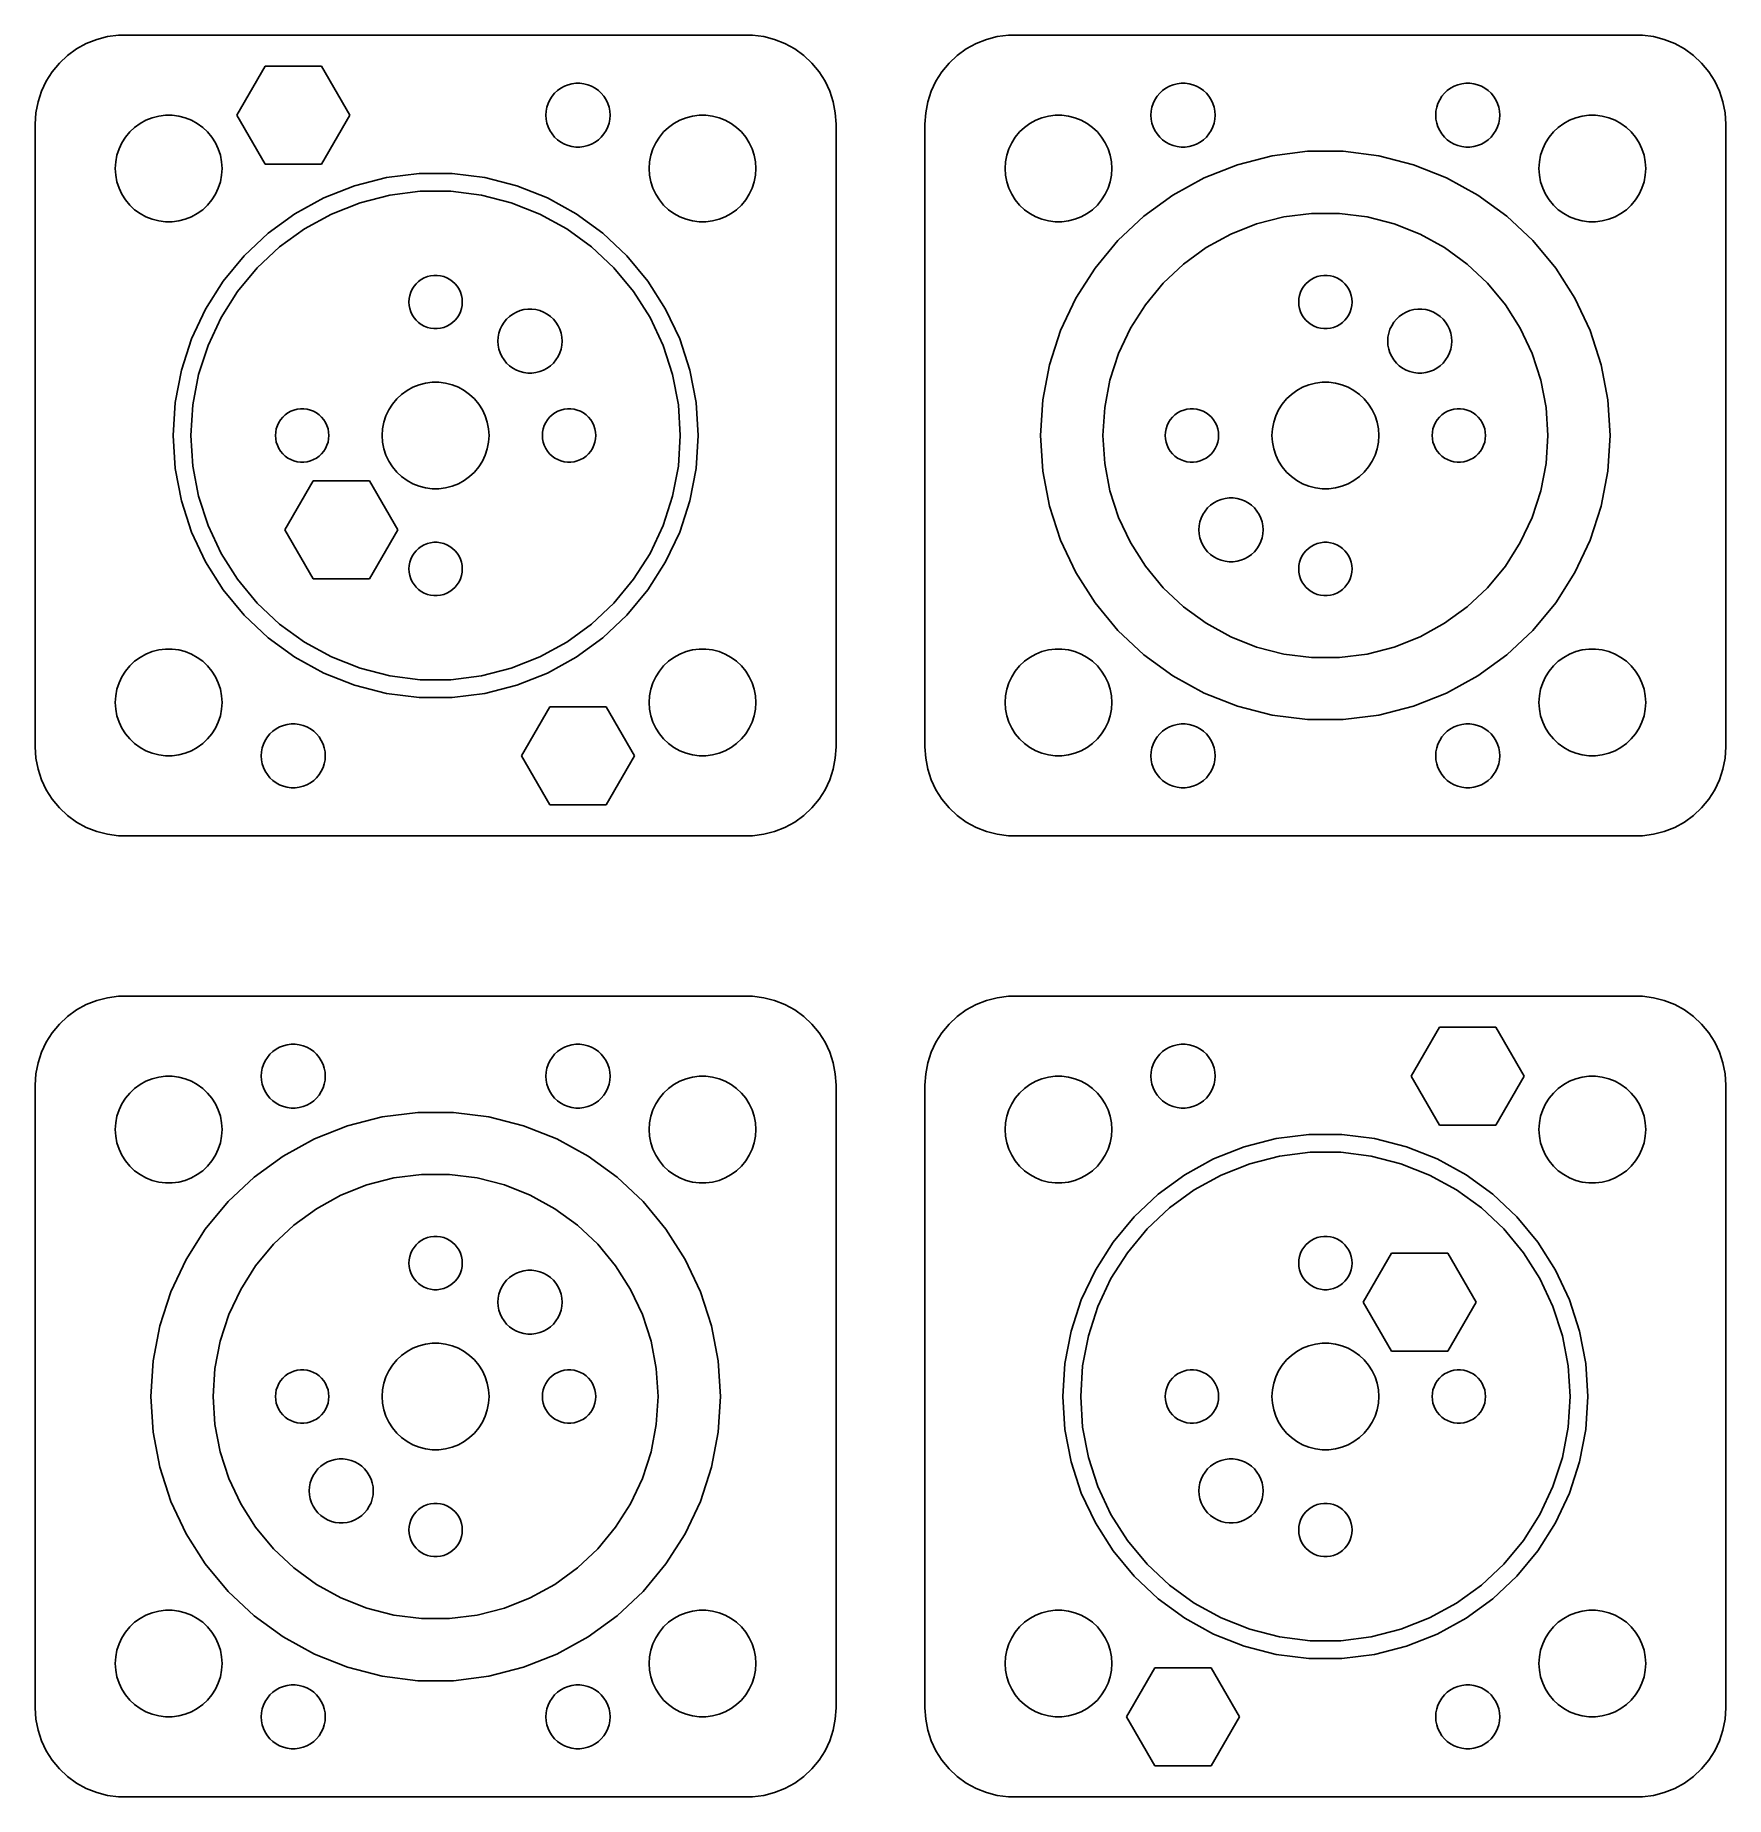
# Model space of a CAD drawing. Header units: metres. Extents: x -22.5 to 72.5, y 85.5 to 184.5.
import ezdxf

# ---------------------------------------------------------------- set-up
doc = ezdxf.new("R2010")
doc.units = ezdxf.units.M

msp = doc.modelspace()

# ---------------------------------------------------------------- linework, layer by layer
for p, q in [((-19.0451, 184.255), (-19.6289, 184.024)), ((-18.4369, 184.411), (-19.0451, 184.255)), ((-17.8139, 184.49), (-18.4369, 184.411)), ((17.8139, 184.49), (-17.8139, 184.49)), ((18.4369, 184.411), (17.8139, 184.49)), ((19.0451, 184.255), (18.4369, 184.411)), ((19.6289, 184.024), (19.0451, 184.255)), ((30.9549, 184.255), (30.3711, 184.024)), ((31.5631, 184.411), (30.9549, 184.255)), ((32.186, 184.49), (31.5631, 184.411)), ((67.8139, 184.49), (32.186, 184.49)), ((68.4369, 184.411), (67.8139, 184.49)), ((69.0451, 184.255), (68.4369, 184.411)), ((69.6289, 184.024), (69.0451, 184.255)), ((-20.6871, 183.353), (-21.1448, 182.923)), ((-20.1791, 183.722), (-20.6871, 183.353)), ((-19.6289, 184.024), (-20.1791, 183.722)), ((20.1791, 183.722), (19.6289, 184.024)), ((20.6871, 183.353), (20.1791, 183.722)), ((21.1448, 182.923), (20.6871, 183.353)), ((29.3129, 183.353), (28.8551, 182.923)), ((29.8209, 183.722), (29.3129, 183.353)), ((30.3711, 184.024), (29.8209, 183.722)), ((70.1791, 183.722), (69.6289, 184.024)), ((70.6871, 183.353), (70.1791, 183.722)), ((71.1448, 182.923), (70.6871, 183.353)), ((-21.5451, 182.439), (-21.8815, 181.909)), ((-21.1448, 182.923), (-21.5451, 182.439)), ((-11.1735, 180), (-9.58675, 182.748)), ((-9.58675, 182.748), (-6.41325, 182.748)), ((-6.41325, 182.748), (-4.82651, 180)), ((21.5451, 182.439), (21.1448, 182.923)), ((21.8815, 181.909), (21.5451, 182.439)), ((28.4549, 182.439), (28.1185, 181.909)), ((28.8551, 182.923), (28.4549, 182.439)), ((71.5451, 182.439), (71.1448, 182.923)), ((71.8815, 181.909), (71.5451, 182.439)), ((-22.1489, 181.341), (-22.3429, 180.743)), ((-21.8815, 181.909), (-22.1489, 181.341)), ((6.54376, 181.058), (6.68785, 181.232)), ((6.68785, 181.232), (6.85263, 181.387)), ((6.85263, 181.387), (7.03551, 181.52)), ((7.03551, 181.52), (7.2336, 181.629)), ((7.2336, 181.629), (7.44376, 181.712)), ((7.44376, 181.712), (7.6627, 181.768)), ((7.6627, 181.768), (7.88696, 181.796)), ((7.88696, 181.796), (8.11302, 181.796)), ((8.11302, 181.796), (8.33728, 181.768)), ((8.33728, 181.768), (8.55623, 181.712)), ((8.55623, 181.712), (8.76639, 181.629)), ((8.76639, 181.629), (8.96448, 181.52)), ((8.96448, 181.52), (9.14735, 181.387)), ((9.14735, 181.387), (9.31213, 181.232)), ((9.31213, 181.232), (9.45622, 181.058)), ((22.1489, 181.341), (21.8815, 181.909)), ((22.3429, 180.743), (22.1489, 181.341)), ((27.8511, 181.341), (27.6571, 180.743)), ((28.1185, 181.909), (27.8511, 181.341)), ((40.5438, 181.058), (40.6879, 181.232)), ((40.6879, 181.232), (40.8526, 181.387)), ((40.8526, 181.387), (41.0355, 181.52)), ((41.0355, 181.52), (41.2336, 181.629)), ((41.2336, 181.629), (41.4438, 181.712)), ((41.4438, 181.712), (41.6627, 181.768)), ((41.6627, 181.768), (41.887, 181.796)), ((41.887, 181.796), (42.113, 181.796)), ((42.113, 181.796), (42.3373, 181.768)), ((42.3373, 181.768), (42.5562, 181.712)), ((42.5562, 181.712), (42.7664, 181.629)), ((42.7664, 181.629), (42.9645, 181.52)), ((42.9645, 181.52), (43.1474, 181.387)), ((43.1474, 181.387), (43.3121, 181.232)), ((43.3121, 181.232), (43.4562, 181.058)), ((56.5438, 181.058), (56.6879, 181.232)), ((56.6879, 181.232), (56.8526, 181.387)), ((56.8526, 181.387), (57.0355, 181.52)), ((57.0355, 181.52), (57.2336, 181.629)), ((57.2336, 181.629), (57.4438, 181.712)), ((57.4438, 181.712), (57.6627, 181.768)), ((57.6627, 181.768), (57.887, 181.796)), ((57.887, 181.796), (58.113, 181.796)), ((58.113, 181.796), (58.3373, 181.768)), ((58.3373, 181.768), (58.5562, 181.712)), ((58.5562, 181.712), (58.7664, 181.629)), ((58.7664, 181.629), (58.9645, 181.52)), ((58.9645, 181.52), (59.1474, 181.387)), ((59.1474, 181.387), (59.3121, 181.232)), ((59.3121, 181.232), (59.4562, 181.058)), ((72.1489, 181.341), (71.8815, 181.909)), ((72.3429, 180.743), (72.1489, 181.341)), ((-22.3429, 180.743), (-22.4606, 180.127)), ((6.2, 180), (6.21419, 180.226)), ((6.21419, 180.226), (6.25655, 180.448)), ((6.25655, 180.448), (6.3264, 180.663)), ((6.3264, 180.663), (6.42264, 180.867)), ((6.42264, 180.867), (6.54376, 181.058)), ((9.45622, 181.058), (9.57735, 180.867)), ((9.57735, 180.867), (9.67358, 180.663)), ((9.67358, 180.663), (9.74344, 180.448)), ((9.74344, 180.448), (9.7858, 180.226)), ((9.7858, 180.226), (9.79999, 180)), ((22.4606, 180.127), (22.3429, 180.743)), ((27.6571, 180.743), (27.5394, 180.127)), ((40.2, 180), (40.2142, 180.226)), ((40.2142, 180.226), (40.2565, 180.448)), ((40.2565, 180.448), (40.3264, 180.663)), ((40.3264, 180.663), (40.4226, 180.867)), ((40.4226, 180.867), (40.5438, 181.058)), ((43.4562, 181.058), (43.5773, 180.867)), ((43.5773, 180.867), (43.6736, 180.663)), ((43.6736, 180.663), (43.7434, 180.448)), ((43.7434, 180.448), (43.7858, 180.226)), ((43.7858, 180.226), (43.8, 180)), ((56.2, 180), (56.2142, 180.226)), ((56.2142, 180.226), (56.2565, 180.448)), ((56.2565, 180.448), (56.3264, 180.663)), ((56.3264, 180.663), (56.4226, 180.867)), ((56.4226, 180.867), (56.5438, 181.058)), ((59.4562, 181.058), (59.5773, 180.867)), ((59.5773, 180.867), (59.6736, 180.663)), ((59.6736, 180.663), (59.7434, 180.448)), ((59.7434, 180.448), (59.7858, 180.226)), ((59.7858, 180.226), (59.8, 180)), ((72.4606, 180.127), (72.3429, 180.743)), ((-22.4606, 180.127), (-22.5, 179.5)), ((-22.5, 179.5), (-22.5, 144.5)), ((-17.1869, 179.054), (-16.9123, 179.312)), ((-16.9123, 179.312), (-16.6075, 179.533)), ((-16.6075, 179.533), (-16.2773, 179.714)), ((-16.2773, 179.714), (-15.927, 179.853)), ((-15.927, 179.853), (-15.5621, 179.947)), ((-15.5621, 179.947), (-15.1884, 179.994)), ((-15.1884, 179.994), (-14.8116, 179.994)), ((-14.8116, 179.994), (-14.4379, 179.947)), ((-14.4379, 179.947), (-14.0729, 179.853)), ((-14.0729, 179.853), (-13.7227, 179.714)), ((-13.7227, 179.714), (-13.3925, 179.533)), ((-13.3925, 179.533), (-13.0877, 179.312)), ((-13.0877, 179.312), (-12.8131, 179.054)), ((-9.58675, 177.252), (-11.1735, 180)), ((-4.82651, 180), (-6.41325, 177.252)), ((6.21419, 179.774), (6.2, 180)), ((6.25655, 179.552), (6.21419, 179.774)), ((6.3264, 179.337), (6.25655, 179.552)), ((6.42264, 179.133), (6.3264, 179.337)), ((9.67358, 179.337), (9.57735, 179.133)), ((9.74344, 179.552), (9.67358, 179.337)), ((9.7858, 179.774), (9.74344, 179.552)), ((9.79999, 180), (9.7858, 179.774)), ((12.8131, 179.054), (13.0877, 179.312)), ((13.0877, 179.312), (13.3925, 179.533)), ((13.3925, 179.533), (13.7227, 179.714)), ((13.7227, 179.714), (14.0729, 179.853)), ((14.0729, 179.853), (14.4379, 179.947)), ((14.4379, 179.947), (14.8116, 179.994)), ((14.8116, 179.994), (15.1884, 179.994)), ((15.1884, 179.994), (15.5621, 179.947)), ((15.5621, 179.947), (15.927, 179.853)), ((15.927, 179.853), (16.2773, 179.714)), ((16.2773, 179.714), (16.6075, 179.533)), ((16.6075, 179.533), (16.9123, 179.312)), ((16.9123, 179.312), (17.1869, 179.054)), ((22.5, 179.5), (22.4606, 180.127)), ((22.5, 144.5), (22.5, 179.5)), ((27.5394, 180.127), (27.5, 179.5)), ((27.5, 179.5), (27.5, 144.5)), ((32.8131, 179.054), (33.0877, 179.312)), ((33.0877, 179.312), (33.3925, 179.533)), ((33.3925, 179.533), (33.7227, 179.714)), ((33.7227, 179.714), (34.0729, 179.853)), ((34.0729, 179.853), (34.4379, 179.947)), ((34.4379, 179.947), (34.8116, 179.994)), ((34.8116, 179.994), (35.1884, 179.994)), ((35.1884, 179.994), (35.5621, 179.947)), ((35.5621, 179.947), (35.927, 179.853)), ((35.927, 179.853), (36.2773, 179.714)), ((36.2773, 179.714), (36.6075, 179.533)), ((36.6075, 179.533), (36.9123, 179.312)), ((36.9123, 179.312), (37.1869, 179.054)), ((40.2142, 179.774), (40.2, 180)), ((40.2565, 179.552), (40.2142, 179.774)), ((40.3264, 179.337), (40.2565, 179.552)), ((40.4226, 179.133), (40.3264, 179.337)), ((43.6736, 179.337), (43.5773, 179.133)), ((43.7434, 179.552), (43.6736, 179.337)), ((43.7858, 179.774), (43.7434, 179.552)), ((43.8, 180), (43.7858, 179.774)), ((56.2142, 179.774), (56.2, 180)), ((56.2565, 179.552), (56.2142, 179.774)), ((56.3264, 179.337), (56.2565, 179.552)), ((56.4226, 179.133), (56.3264, 179.337)), ((59.6736, 179.337), (59.5773, 179.133)), ((59.7434, 179.552), (59.6736, 179.337)), ((59.7858, 179.774), (59.7434, 179.552)), ((59.8, 180), (59.7858, 179.774)), ((62.8131, 179.054), (63.0877, 179.312)), ((63.0877, 179.312), (63.3925, 179.533)), ((63.3925, 179.533), (63.7227, 179.714)), ((63.7227, 179.714), (64.073, 179.853)), ((64.073, 179.853), (64.4379, 179.947)), ((64.4379, 179.947), (64.8116, 179.994)), ((64.8116, 179.994), (65.1884, 179.994)), ((65.1884, 179.994), (65.5621, 179.947)), ((65.5621, 179.947), (65.927, 179.853)), ((65.927, 179.853), (66.2773, 179.714)), ((66.2773, 179.714), (66.6075, 179.533)), ((66.6075, 179.533), (66.9123, 179.312)), ((66.9123, 179.312), (67.1869, 179.054)), ((72.5, 179.5), (72.4606, 180.127)), ((72.5, 144.5), (72.5, 179.5)), ((-17.7893, 178.104), (-17.6289, 178.445)), ((-17.6289, 178.445), (-17.427, 178.763)), ((-17.427, 178.763), (-17.1869, 179.054)), ((-12.8131, 179.054), (-12.5729, 178.763)), ((-12.5729, 178.763), (-12.3711, 178.445)), ((-12.3711, 178.445), (-12.2107, 178.104)), ((6.54376, 178.942), (6.42264, 179.133)), ((6.68785, 178.768), (6.54376, 178.942)), ((6.85263, 178.613), (6.68785, 178.768)), ((7.03551, 178.48), (6.85263, 178.613)), ((7.2336, 178.371), (7.03551, 178.48)), ((7.44376, 178.288), (7.2336, 178.371)), ((7.6627, 178.232), (7.44376, 178.288)), ((7.88696, 178.204), (7.6627, 178.232)), ((8.11302, 178.204), (7.88696, 178.204)), ((8.33728, 178.232), (8.11302, 178.204)), ((8.55623, 178.288), (8.33728, 178.232)), ((8.76639, 178.371), (8.55623, 178.288)), ((8.96448, 178.48), (8.76639, 178.371)), ((9.14735, 178.613), (8.96448, 178.48)), ((9.31213, 178.768), (9.14735, 178.613)), ((9.45622, 178.942), (9.31213, 178.768)), ((9.57735, 179.133), (9.45622, 178.942)), ((12.2107, 178.104), (12.3711, 178.445)), ((12.3711, 178.445), (12.5729, 178.763)), ((12.5729, 178.763), (12.8131, 179.054)), ((17.1869, 179.054), (17.427, 178.763)), ((17.427, 178.763), (17.6289, 178.445)), ((17.6289, 178.445), (17.7893, 178.104)), ((32.2107, 178.104), (32.3711, 178.445)), ((32.3711, 178.445), (32.5729, 178.763)), ((32.5729, 178.763), (32.8131, 179.054)), ((37.1869, 179.054), (37.427, 178.763)), ((37.427, 178.763), (37.6289, 178.445)), ((37.6289, 178.445), (37.7893, 178.104)), ((40.5438, 178.942), (40.4226, 179.133)), ((40.6879, 178.768), (40.5438, 178.942)), ((40.8526, 178.613), (40.6879, 178.768)), ((41.0355, 178.48), (40.8526, 178.613)), ((41.2336, 178.371), (41.0355, 178.48)), ((41.4438, 178.288), (41.2336, 178.371)), ((41.6627, 178.232), (41.4438, 178.288)), ((41.887, 178.204), (41.6627, 178.232)), ((42.113, 178.204), (41.887, 178.204)), ((42.3373, 178.232), (42.113, 178.204)), ((42.5562, 178.288), (42.3373, 178.232)), ((42.7664, 178.371), (42.5562, 178.288)), ((42.9645, 178.48), (42.7664, 178.371)), ((43.1474, 178.613), (42.9645, 178.48)), ((43.3121, 178.768), (43.1474, 178.613)), ((43.4562, 178.942), (43.3121, 178.768)), ((43.5773, 179.133), (43.4562, 178.942)), ((56.5438, 178.942), (56.4226, 179.133)), ((56.6879, 178.768), (56.5438, 178.942)), ((56.8526, 178.613), (56.6879, 178.768)), ((57.0355, 178.48), (56.8526, 178.613)), ((57.2336, 178.371), (57.0355, 178.48)), ((57.4438, 178.288), (57.2336, 178.371)), ((57.6627, 178.232), (57.4438, 178.288)), ((57.887, 178.204), (57.6627, 178.232)), ((58.113, 178.204), (57.887, 178.204)), ((58.3373, 178.232), (58.113, 178.204)), ((58.5562, 178.288), (58.3373, 178.232)), ((58.7664, 178.371), (58.5562, 178.288)), ((58.9645, 178.48), (58.7664, 178.371)), ((59.1474, 178.613), (58.9645, 178.48)), ((59.3121, 178.768), (59.1474, 178.613)), ((59.4562, 178.942), (59.3121, 178.768)), ((59.5773, 179.133), (59.4562, 178.942)), ((62.2107, 178.104), (62.3711, 178.445)), ((62.3711, 178.445), (62.5729, 178.763)), ((62.5729, 178.763), (62.8131, 179.054)), ((67.1869, 179.054), (67.427, 178.763)), ((67.427, 178.763), (67.6289, 178.445)), ((67.6289, 178.445), (67.7893, 178.104)), ((-18, 177), (-17.9763, 177.376)), ((-17.9763, 177.376), (-17.9057, 177.746)), ((-17.9057, 177.746), (-17.7893, 178.104)), ((-12.2107, 178.104), (-12.0942, 177.746)), ((-12.0942, 177.746), (-12.0237, 177.376)), ((-12.0237, 177.376), (-12, 177)), ((-6.41325, 177.252), (-9.58675, 177.252)), ((12, 177), (12.0237, 177.376)), ((12.0237, 177.376), (12.0942, 177.746)), ((12.0942, 177.746), (12.2107, 178.104)), ((17.7893, 178.104), (17.9057, 177.746)), ((17.9057, 177.746), (17.9763, 177.376)), ((17.9763, 177.376), (18, 177)), ((32, 177), (32.0237, 177.376)), ((32.0237, 177.376), (32.0942, 177.746)), ((32.0942, 177.746), (32.2107, 178.104)), ((37.7893, 178.104), (37.9057, 177.746)), ((37.9057, 177.746), (37.9763, 177.376)), ((37.9763, 177.376), (38, 177)), ((43.1875, 176.477), (45.0557, 177.217)), ((45.0557, 177.217), (47.0019, 177.717)), ((47.0019, 177.717), (48.9953, 177.968)), ((48.9953, 177.968), (51.0046, 177.968)), ((51.0046, 177.968), (52.9981, 177.717)), ((52.9981, 177.717), (54.9443, 177.217)), ((54.9443, 177.217), (56.8125, 176.477)), ((62, 177), (62.0237, 177.376)), ((62.0237, 177.376), (62.0942, 177.746)), ((62.0942, 177.746), (62.2107, 178.104)), ((67.7893, 178.104), (67.9057, 177.746)), ((67.9057, 177.746), (67.9763, 177.376)), ((67.9763, 177.376), (68, 177)), ((-17.9763, 176.624), (-18, 177)), ((-17.9057, 176.254), (-17.9763, 176.624)), ((-17.7893, 175.896), (-17.9057, 176.254)), ((-12.0942, 176.254), (-12.2107, 175.896)), ((-12.0237, 176.624), (-12.0942, 176.254)), ((-12, 177), (-12.0237, 176.624)), ((-4.558, 176.028), (-2.76387, 176.489)), ((-2.76387, 176.489), (-0.92615, 176.721)), ((-0.92615, 176.721), (0.92615, 176.721)), ((0.92615, 176.721), (2.76387, 176.489)), ((2.76387, 176.489), (4.558, 176.028)), ((12.0237, 176.624), (12, 177)), ((12.0942, 176.254), (12.0237, 176.624)), ((12.2107, 175.896), (12.0942, 176.254)), ((17.9057, 176.254), (17.7893, 175.896)), ((17.9763, 176.624), (17.9057, 176.254)), ((18, 177), (17.9763, 176.624)), ((32.0237, 176.624), (32, 177)), ((32.0942, 176.254), (32.0237, 176.624)), ((32.2107, 175.896), (32.0942, 176.254)), ((37.9057, 176.254), (37.7893, 175.896)), ((37.9763, 176.624), (37.9057, 176.254)), ((38, 177), (37.9763, 176.624)), ((41.4268, 175.509), (43.1875, 176.477)), ((56.8125, 176.477), (58.5732, 175.509)), ((62.0237, 176.624), (62, 177)), ((62.0942, 176.254), (62.0237, 176.624)), ((62.2107, 175.896), (62.0942, 176.254)), ((67.9057, 176.254), (67.7893, 175.896)), ((67.9763, 176.624), (67.9057, 176.254)), ((68, 177), (67.9763, 176.624)), ((-17.6289, 175.555), (-17.7893, 175.896)), ((-17.427, 175.237), (-17.6289, 175.555)), ((-17.1869, 174.946), (-17.427, 175.237)), ((-12.5729, 175.237), (-12.8131, 174.946)), ((-12.3711, 175.555), (-12.5729, 175.237)), ((-12.2107, 175.896), (-12.3711, 175.555)), ((-7.90344, 174.454), (-6.28024, 175.346)), ((-6.28024, 175.346), (-4.558, 176.028)), ((-2.57649, 175.506), (-4.24898, 175.077)), ((-0.86336, 175.723), (-2.57649, 175.506)), ((0.86336, 175.723), (-0.86336, 175.723)), ((2.57649, 175.506), (0.86336, 175.723)), ((4.24898, 175.077), (2.57649, 175.506)), ((4.558, 176.028), (6.28024, 175.346)), ((6.28024, 175.346), (7.90344, 174.454)), ((12.3711, 175.555), (12.2107, 175.896)), ((12.5729, 175.237), (12.3711, 175.555)), ((12.8131, 174.946), (12.5729, 175.237)), ((17.427, 175.237), (17.1869, 174.946)), ((17.6289, 175.555), (17.427, 175.237)), ((17.7893, 175.896), (17.6289, 175.555)), ((32.3711, 175.555), (32.2107, 175.896)), ((32.5729, 175.237), (32.3711, 175.555)), ((32.8131, 174.946), (32.5729, 175.237)), ((37.427, 175.237), (37.1869, 174.946)), ((37.6289, 175.555), (37.427, 175.237)), ((37.7893, 175.896), (37.6289, 175.555)), ((39.8012, 174.328), (41.4268, 175.509)), ((58.5732, 175.509), (60.1988, 174.328)), ((62.3711, 175.555), (62.2107, 175.896)), ((62.5729, 175.237), (62.3711, 175.555)), ((62.8131, 174.946), (62.5729, 175.237)), ((67.427, 175.237), (67.1869, 174.946)), ((67.6289, 175.555), (67.427, 175.237)), ((67.7893, 175.896), (67.6289, 175.555)), ((-16.9123, 174.688), (-17.1869, 174.946)), ((-16.6075, 174.467), (-16.9123, 174.688)), ((-16.2773, 174.286), (-16.6075, 174.467)), ((-15.927, 174.147), (-16.2773, 174.286)), ((-13.7227, 174.286), (-14.0729, 174.147)), ((-13.3925, 174.467), (-13.7227, 174.286)), ((-13.0877, 174.688), (-13.3925, 174.467)), ((-12.8131, 174.946), (-13.0877, 174.688)), ((-9.40199, 173.365), (-7.90344, 174.454)), ((-5.85446, 174.441), (-7.36761, 173.609)), ((-4.24898, 175.077), (-5.85446, 174.441)), ((5.85446, 174.441), (4.24898, 175.077)), ((7.36761, 173.609), (5.85446, 174.441)), ((7.90344, 174.454), (9.40199, 173.365)), ((13.0877, 174.688), (12.8131, 174.946)), ((13.3925, 174.467), (13.0877, 174.688)), ((13.7227, 174.286), (13.3925, 174.467)), ((14.0729, 174.147), (13.7227, 174.286)), ((16.2773, 174.286), (15.927, 174.147)), ((16.6075, 174.467), (16.2773, 174.286)), ((16.9123, 174.688), (16.6075, 174.467)), ((17.1869, 174.946), (16.9123, 174.688)), ((33.0877, 174.688), (32.8131, 174.946)), ((33.3925, 174.467), (33.0877, 174.688)), ((33.7227, 174.286), (33.3925, 174.467)), ((34.0729, 174.147), (33.7227, 174.286)), ((36.2773, 174.286), (35.927, 174.147)), ((36.6075, 174.467), (36.2773, 174.286)), ((36.9123, 174.688), (36.6075, 174.467)), ((37.1869, 174.946), (36.9123, 174.688)), ((38.3365, 172.953), (39.8012, 174.328)), ((47.6577, 174.279), (46.1373, 173.888)), ((49.2151, 174.475), (47.6577, 174.279)), ((50.7849, 174.475), (49.2151, 174.475)), ((52.3423, 174.279), (50.7849, 174.475)), ((53.8627, 173.888), (52.3423, 174.279)), ((60.1988, 174.328), (61.6635, 172.953)), ((63.0877, 174.688), (62.8131, 174.946)), ((63.3925, 174.467), (63.0877, 174.688)), ((63.7227, 174.286), (63.3925, 174.467)), ((64.073, 174.147), (63.7227, 174.286)), ((66.2773, 174.286), (65.927, 174.147)), ((66.6075, 174.467), (66.2773, 174.286)), ((66.9123, 174.688), (66.6075, 174.467)), ((67.1869, 174.946), (66.9123, 174.688)), ((-15.5621, 174.053), (-15.927, 174.147)), ((-15.1884, 174.006), (-15.5621, 174.053)), ((-14.8116, 174.006), (-15.1884, 174.006)), ((-14.4379, 174.053), (-14.8116, 174.006)), ((-14.0729, 174.147), (-14.4379, 174.053)), ((-10.7523, 172.097), (-9.40199, 173.365)), ((-7.36761, 173.609), (-8.76457, 172.595)), ((8.76457, 172.595), (7.36761, 173.609)), ((9.40199, 173.365), (10.7523, 172.097)), ((14.4379, 174.053), (14.0729, 174.147)), ((14.8116, 174.006), (14.4379, 174.053)), ((15.1884, 174.006), (14.8116, 174.006)), ((15.5621, 174.053), (15.1884, 174.006)), ((15.927, 174.147), (15.5621, 174.053)), ((34.4379, 174.053), (34.0729, 174.147)), ((34.8116, 174.006), (34.4379, 174.053)), ((35.1884, 174.006), (34.8116, 174.006)), ((35.5621, 174.053), (35.1884, 174.006)), ((35.927, 174.147), (35.5621, 174.053)), ((44.6777, 173.31), (43.3022, 172.554)), ((46.1373, 173.888), (44.6777, 173.31)), ((55.3222, 173.31), (53.8627, 173.888)), ((56.6978, 172.554), (55.3222, 173.31)), ((64.4379, 174.053), (64.073, 174.147)), ((64.8116, 174.006), (64.4379, 174.053)), ((65.1884, 174.006), (64.8116, 174.006)), ((65.5621, 174.053), (65.1884, 174.006)), ((65.927, 174.147), (65.5621, 174.053)), ((-8.76457, 172.595), (-10.0233, 171.413)), ((10.0233, 171.413), (8.76457, 172.595)), ((37.0557, 171.405), (38.3365, 172.953)), ((43.3022, 172.554), (42.0322, 171.631)), ((57.9678, 171.631), (56.6978, 172.554)), ((61.6635, 172.953), (62.9443, 171.405)), ((-11.933, 170.67), (-10.7523, 172.097)), ((-10.0233, 171.413), (-11.124, 170.082)), ((11.124, 170.082), (10.0233, 171.413)), ((10.7523, 172.097), (11.933, 170.67)), ((35.9791, 169.708), (37.0557, 171.405)), ((42.0322, 171.631), (40.8879, 170.557)), ((59.1121, 170.557), (57.9678, 171.631)), ((62.9443, 171.405), (64.0209, 169.708)), ((-12.9255, 169.106), (-11.933, 170.67)), ((-1.31445, 170.223), (-1.21352, 170.382)), ((-1.21352, 170.382), (-1.09344, 170.527)), ((-1.09344, 170.527), (-0.95613, 170.656)), ((-0.95613, 170.656), (-0.80373, 170.766)), ((-0.80373, 170.766), (-0.63866, 170.857)), ((-0.63866, 170.857), (-0.46352, 170.927)), ((-0.46352, 170.927), (-0.28107, 170.973)), ((-0.28107, 170.973), (-0.09418, 170.997)), ((-0.09418, 170.997), (0.09418, 170.997)), ((0.09418, 170.997), (0.28107, 170.973)), ((0.28107, 170.973), (0.46352, 170.927)), ((0.46352, 170.927), (0.63866, 170.857)), ((0.63866, 170.857), (0.80373, 170.766)), ((0.80373, 170.766), (0.95613, 170.656)), ((0.95613, 170.656), (1.09344, 170.527)), ((1.09344, 170.527), (1.21352, 170.382)), ((1.21352, 170.382), (1.31445, 170.223)), ((11.933, 170.67), (12.9255, 169.106)), ((40.8879, 170.557), (39.8873, 169.347)), ((48.6855, 170.223), (48.7865, 170.382)), ((48.7865, 170.382), (48.9065, 170.527)), ((48.9065, 170.527), (49.0439, 170.656)), ((49.0439, 170.656), (49.1963, 170.766)), ((49.1963, 170.766), (49.3613, 170.857)), ((49.3613, 170.857), (49.5365, 170.927)), ((49.5365, 170.927), (49.7189, 170.973)), ((49.7189, 170.973), (49.9058, 170.997)), ((49.9058, 170.997), (50.0942, 170.997)), ((50.0942, 170.997), (50.2811, 170.973)), ((50.2811, 170.973), (50.4635, 170.927)), ((50.4635, 170.927), (50.6387, 170.857)), ((50.6387, 170.857), (50.8037, 170.766)), ((50.8037, 170.766), (50.9561, 170.656)), ((50.9561, 170.656), (51.0934, 170.527)), ((51.0934, 170.527), (51.2135, 170.382)), ((51.2135, 170.382), (51.3145, 170.223)), ((60.1127, 169.347), (59.1121, 170.557)), ((-11.124, 170.082), (-12.0492, 168.624)), ((-1.5, 169.5), (-1.48816, 169.688)), ((-1.48816, 169.312), (-1.5, 169.5)), ((-1.48816, 169.688), (-1.45287, 169.873)), ((-1.45287, 169.127), (-1.48816, 169.312)), ((-1.45287, 169.873), (-1.39465, 170.052)), ((-1.39465, 170.052), (-1.31445, 170.223)), ((1.31445, 170.223), (1.39465, 170.052)), ((1.39465, 170.052), (1.45287, 169.873)), ((1.45287, 169.873), (1.48816, 169.688)), ((1.48816, 169.312), (1.45287, 169.127)), ((1.48816, 169.688), (1.5, 169.5)), ((1.5, 169.5), (1.48816, 169.312)), ((12.0492, 168.624), (11.124, 170.082)), ((35.1236, 167.89), (35.9791, 169.708)), ((39.8873, 169.347), (39.0462, 168.022)), ((48.5, 169.5), (48.5118, 169.688)), ((48.5118, 169.312), (48.5, 169.5)), ((48.5118, 169.688), (48.5471, 169.873)), ((48.5471, 169.127), (48.5118, 169.312)), ((48.5471, 169.873), (48.6053, 170.052)), ((48.6053, 170.052), (48.6855, 170.223)), ((51.3145, 170.223), (51.3947, 170.052)), ((51.3947, 170.052), (51.4529, 169.873)), ((51.4529, 169.873), (51.4882, 169.688)), ((51.4882, 169.312), (51.4529, 169.127)), ((51.4882, 169.688), (51.5, 169.5)), ((51.5, 169.5), (51.4882, 169.312)), ((60.9538, 168.022), (60.1127, 169.347)), ((64.0209, 169.708), (64.8764, 167.89)), ((-13.7142, 167.43), (-12.9255, 169.106)), ((-12.0492, 168.624), (-12.7844, 167.062)), ((-1.39465, 168.948), (-1.45287, 169.127)), ((-1.31445, 168.777), (-1.39465, 168.948)), ((-1.21352, 168.618), (-1.31445, 168.777)), ((-1.09344, 168.473), (-1.21352, 168.618)), ((-0.95613, 168.344), (-1.09344, 168.473)), ((-0.80373, 168.234), (-0.95613, 168.344)), ((0.95613, 168.344), (0.80373, 168.234)), ((1.09344, 168.473), (0.95613, 168.344)), ((1.21352, 168.618), (1.09344, 168.473)), ((1.31445, 168.777), (1.21352, 168.618)), ((1.39465, 168.948), (1.31445, 168.777)), ((1.45287, 169.127), (1.39465, 168.948)), ((3.72565, 168.17), (3.84676, 168.361)), ((3.84676, 168.361), (3.99084, 168.535)), ((3.99084, 168.535), (4.15562, 168.69)), ((4.15562, 168.69), (4.3385, 168.823)), ((4.3385, 168.823), (4.53659, 168.932)), ((4.53659, 168.932), (4.74677, 169.015)), ((4.74677, 169.015), (4.96571, 169.071)), ((4.96571, 169.071), (5.18997, 169.099)), ((5.18997, 169.099), (5.41602, 169.099)), ((5.41602, 169.099), (5.64027, 169.071)), ((5.64027, 169.071), (5.85922, 169.015)), ((5.85922, 169.015), (6.0694, 168.932)), ((6.0694, 168.932), (6.26749, 168.823)), ((6.26749, 168.823), (6.45035, 168.69)), ((6.45035, 168.69), (6.61514, 168.535)), ((6.61514, 168.535), (6.75922, 168.361)), ((6.75922, 168.361), (6.88034, 168.17)), ((12.7844, 167.062), (12.0492, 168.624)), ((12.9255, 169.106), (13.7142, 167.43)), ((48.6053, 168.948), (48.5471, 169.127)), ((48.6855, 168.777), (48.6053, 168.948)), ((48.7865, 168.618), (48.6855, 168.777)), ((48.9065, 168.473), (48.7865, 168.618)), ((49.0439, 168.344), (48.9065, 168.473)), ((49.1963, 168.234), (49.0439, 168.344)), ((50.9561, 168.344), (50.8037, 168.234)), ((51.0934, 168.473), (50.9561, 168.344)), ((51.2135, 168.618), (51.0934, 168.473)), ((51.3145, 168.777), (51.2135, 168.618)), ((51.3947, 168.948), (51.3145, 168.777)), ((51.4529, 169.127), (51.3947, 168.948)), ((53.7256, 168.17), (53.8468, 168.361)), ((53.8468, 168.361), (53.9908, 168.535)), ((53.9908, 168.535), (54.1556, 168.69)), ((54.1556, 168.69), (54.3385, 168.823)), ((54.3385, 168.823), (54.5366, 168.932)), ((54.5366, 168.932), (54.7468, 169.015)), ((54.7468, 169.015), (54.9657, 169.071)), ((54.9657, 169.071), (55.19, 169.099)), ((55.19, 169.099), (55.416, 169.099)), ((55.416, 169.099), (55.6403, 169.071)), ((55.6403, 169.071), (55.8592, 169.015)), ((55.8592, 169.015), (56.0694, 168.932)), ((56.0694, 168.932), (56.2675, 168.823)), ((56.2675, 168.823), (56.4504, 168.69)), ((56.4504, 168.69), (56.6151, 168.535)), ((56.6151, 168.535), (56.7592, 168.361)), ((56.7592, 168.361), (56.8803, 168.17)), ((-14.2866, 165.668), (-13.7142, 167.43)), ((-0.63866, 168.143), (-0.80373, 168.234)), ((-0.46352, 168.073), (-0.63866, 168.143)), ((-0.28107, 168.027), (-0.46352, 168.073)), ((-0.09418, 168.003), (-0.28107, 168.027)), ((0.09418, 168.003), (-0.09418, 168.003)), ((0.28107, 168.027), (0.09418, 168.003)), ((0.46352, 168.073), (0.28107, 168.027)), ((0.63866, 168.143), (0.46352, 168.073)), ((0.80373, 168.234), (0.63866, 168.143)), ((3.50299, 167.303), (3.51718, 167.529)), ((3.51718, 167.077), (3.50299, 167.303)), ((3.51718, 167.529), (3.55954, 167.751)), ((3.55954, 167.751), (3.62939, 167.966)), ((3.62939, 167.966), (3.72565, 168.17)), ((6.88034, 168.17), (6.97659, 167.966)), ((6.97659, 167.966), (7.04645, 167.751)), ((7.04645, 167.751), (7.08879, 167.529)), ((7.08879, 167.529), (7.103, 167.303)), ((7.103, 167.303), (7.08879, 167.077)), ((13.7142, 167.43), (14.2866, 165.668)), ((34.5027, 165.979), (35.1236, 167.89)), ((39.0462, 168.022), (38.3778, 166.602)), ((49.3613, 168.143), (49.1963, 168.234)), ((49.5365, 168.073), (49.3613, 168.143)), ((49.7189, 168.027), (49.5365, 168.073)), ((49.9058, 168.003), (49.7189, 168.027)), ((50.0942, 168.003), (49.9058, 168.003)), ((50.2811, 168.027), (50.0942, 168.003)), ((50.4635, 168.073), (50.2811, 168.027)), ((50.6387, 168.143), (50.4635, 168.073)), ((50.8037, 168.234), (50.6387, 168.143)), ((53.503, 167.303), (53.5172, 167.529)), ((53.5172, 167.077), (53.503, 167.303)), ((53.5172, 167.529), (53.5595, 167.751)), ((53.5595, 167.751), (53.6294, 167.966)), ((53.6294, 167.966), (53.7256, 168.17)), ((56.8803, 168.17), (56.9766, 167.966)), ((56.9766, 167.966), (57.0464, 167.751)), ((57.0464, 167.751), (57.0888, 167.529)), ((57.0888, 167.529), (57.103, 167.303)), ((57.103, 167.303), (57.0888, 167.077)), ((61.6222, 166.602), (60.9538, 168.022)), ((64.8764, 167.89), (65.4973, 165.979)), ((-12.7844, 167.062), (-13.318, 165.419)), ((3.55954, 166.855), (3.51718, 167.077)), ((3.62939, 166.64), (3.55954, 166.855)), ((3.72565, 166.436), (3.62939, 166.64)), ((3.84676, 166.245), (3.72565, 166.436)), ((6.88034, 166.436), (6.75922, 166.245)), ((6.97659, 166.64), (6.88034, 166.436)), ((7.04645, 166.855), (6.97659, 166.64)), ((7.08879, 167.077), (7.04645, 166.855)), ((13.318, 165.419), (12.7844, 167.062)), ((38.3778, 166.602), (37.8927, 165.109)), ((53.5595, 166.855), (53.5172, 167.077)), ((53.6294, 166.64), (53.5595, 166.855)), ((53.7256, 166.436), (53.6294, 166.64)), ((53.8468, 166.245), (53.7256, 166.436)), ((56.8803, 166.436), (56.7592, 166.245)), ((56.9766, 166.64), (56.8803, 166.436)), ((57.0464, 166.855), (56.9766, 166.64)), ((57.0888, 167.077), (57.0464, 166.855)), ((62.1073, 165.109), (61.6222, 166.602)), ((-14.6337, 163.849), (-14.2866, 165.668)), ((-13.318, 165.419), (-13.6416, 163.723)), ((3.99084, 166.071), (3.84676, 166.245)), ((4.15562, 165.916), (3.99084, 166.071)), ((4.3385, 165.783), (4.15562, 165.916)), ((4.53659, 165.674), (4.3385, 165.783)), ((4.74677, 165.591), (4.53659, 165.674)), ((4.96571, 165.535), (4.74677, 165.591)), ((5.18997, 165.507), (4.96571, 165.535)), ((5.41602, 165.507), (5.18997, 165.507)), ((5.64027, 165.535), (5.41602, 165.507)), ((5.85922, 165.591), (5.64027, 165.535)), ((6.0694, 165.674), (5.85922, 165.591)), ((6.26749, 165.783), (6.0694, 165.674)), ((6.45035, 165.916), (6.26749, 165.783)), ((6.61514, 166.071), (6.45035, 165.916)), ((6.75922, 166.245), (6.61514, 166.071)), ((13.6416, 163.723), (13.318, 165.419)), ((14.2866, 165.668), (14.6337, 163.849)), ((34.1262, 164.005), (34.5027, 165.979)), ((53.9908, 166.071), (53.8468, 166.245)), ((54.1556, 165.916), (53.9908, 166.071)), ((54.3385, 165.783), (54.1556, 165.916)), ((54.5366, 165.674), (54.3385, 165.783)), ((54.7468, 165.591), (54.5366, 165.674)), ((54.9657, 165.535), (54.7468, 165.591)), ((55.19, 165.507), (54.9657, 165.535)), ((55.416, 165.507), (55.19, 165.507)), ((55.6403, 165.535), (55.416, 165.507)), ((55.8592, 165.591), (55.6403, 165.535)), ((56.0694, 165.674), (55.8592, 165.591)), ((56.2675, 165.783), (56.0694, 165.674)), ((56.4504, 165.916), (56.2675, 165.783)), ((56.6151, 166.071), (56.4504, 165.916)), ((56.7592, 166.245), (56.6151, 166.071)), ((65.4973, 165.979), (65.8738, 164.005)), ((-2.1869, 164.054), (-1.91226, 164.312)), ((-1.91226, 164.312), (-1.60747, 164.533)), ((-1.60747, 164.533), (-1.27733, 164.714)), ((-1.27733, 164.714), (-0.92705, 164.853)), ((-0.92705, 164.853), (-0.56213, 164.947)), ((-0.56213, 164.947), (-0.18837, 164.994)), ((-0.18837, 164.994), (0.18837, 164.994)), ((0.18837, 164.994), (0.56213, 164.947)), ((0.56213, 164.947), (0.92705, 164.853)), ((0.92705, 164.853), (1.27733, 164.714)), ((1.27733, 164.714), (1.60747, 164.533)), ((1.60747, 164.533), (1.91226, 164.312)), ((1.91226, 164.312), (2.1869, 164.054)), ((37.8927, 165.109), (37.5986, 163.567)), ((47.8131, 164.054), (48.0877, 164.312)), ((48.0877, 164.312), (48.3925, 164.533)), ((48.3925, 164.533), (48.7227, 164.714)), ((48.7227, 164.714), (49.0729, 164.853)), ((49.0729, 164.853), (49.4379, 164.947)), ((49.4379, 164.947), (49.8116, 164.994)), ((49.8116, 164.994), (50.1884, 164.994)), ((50.1884, 164.994), (50.5621, 164.947)), ((50.5621, 164.947), (50.927, 164.853)), ((50.927, 164.853), (51.2773, 164.714)), ((51.2773, 164.714), (51.6075, 164.533)), ((51.6075, 164.533), (51.9123, 164.312)), ((51.9123, 164.312), (52.1869, 164.054)), ((62.4014, 163.567), (62.1073, 165.109)), ((-14.75, 162), (-14.6337, 163.849)), ((-13.6416, 163.723), (-13.75, 162)), ((-8.30373, 163.266), (-8.13866, 163.357)), ((-8.13866, 163.357), (-7.96352, 163.427)), ((-7.96352, 163.427), (-7.78107, 163.473)), ((-7.78107, 163.473), (-7.59418, 163.497)), ((-7.59418, 163.497), (-7.40581, 163.497)), ((-7.40581, 163.497), (-7.21892, 163.473)), ((-7.21892, 163.473), (-7.03647, 163.427)), ((-7.03647, 163.427), (-6.86133, 163.357)), ((-6.86133, 163.357), (-6.69626, 163.266)), ((-2.78932, 163.104), (-2.62891, 163.445)), ((-2.62891, 163.445), (-2.42705, 163.763)), ((-2.42705, 163.763), (-2.1869, 164.054)), ((2.1869, 164.054), (2.42705, 163.763)), ((2.42705, 163.763), (2.62891, 163.445)), ((2.62891, 163.445), (2.78932, 163.104)), ((6.69626, 163.266), (6.86133, 163.357)), ((6.86133, 163.357), (7.03647, 163.427)), ((7.03647, 163.427), (7.21892, 163.473)), ((7.21892, 163.473), (7.40581, 163.497)), ((7.40581, 163.497), (7.59418, 163.497)), ((7.59418, 163.497), (7.78107, 163.473)), ((7.78107, 163.473), (7.96352, 163.427)), ((7.96352, 163.427), (8.13866, 163.357)), ((8.13866, 163.357), (8.30373, 163.266)), ((13.75, 162), (13.6416, 163.723)), ((14.6337, 163.849), (14.75, 162)), ((34, 162), (34.1262, 164.005)), ((37.5986, 163.567), (37.5, 162)), ((41.6963, 163.266), (41.8613, 163.357)), ((41.8613, 163.357), (42.0365, 163.427)), ((42.0365, 163.427), (42.2189, 163.473)), ((42.2189, 163.473), (42.4058, 163.497)), ((42.4058, 163.497), (42.5942, 163.497)), ((42.5942, 163.497), (42.7811, 163.473)), ((42.7811, 163.473), (42.9635, 163.427)), ((42.9635, 163.427), (43.1387, 163.357)), ((43.1387, 163.357), (43.3037, 163.266)), ((47.2107, 163.104), (47.3711, 163.445)), ((47.3711, 163.445), (47.5729, 163.763)), ((47.5729, 163.763), (47.8131, 164.054)), ((52.1869, 164.054), (52.427, 163.763)), ((52.427, 163.763), (52.6289, 163.445)), ((52.6289, 163.445), (52.7893, 163.104)), ((56.6963, 163.266), (56.8613, 163.357)), ((56.8613, 163.357), (57.0365, 163.427)), ((57.0365, 163.427), (57.2189, 163.473)), ((57.2189, 163.473), (57.4058, 163.497)), ((57.4058, 163.497), (57.5942, 163.497)), ((57.5942, 163.497), (57.7811, 163.473)), ((57.7811, 163.473), (57.9635, 163.427)), ((57.9635, 163.427), (58.1387, 163.357)), ((58.1387, 163.357), (58.3037, 163.266)), ((62.5, 162), (62.4014, 163.567)), ((65.8738, 164.005), (66, 162)), ((-8.98816, 162.188), (-8.95287, 162.373)), ((-8.95287, 162.373), (-8.89465, 162.552)), ((-8.89465, 162.552), (-8.81445, 162.723)), ((-8.81445, 162.723), (-8.71352, 162.882)), ((-8.71352, 162.882), (-8.59344, 163.027)), ((-8.59344, 163.027), (-8.45613, 163.156)), ((-8.45613, 163.156), (-8.30373, 163.266)), ((-6.69626, 163.266), (-6.54385, 163.156)), ((-6.54385, 163.156), (-6.40654, 163.027)), ((-6.40654, 163.027), (-6.28647, 162.882)), ((-6.28647, 162.882), (-6.18553, 162.723)), ((-6.18553, 162.723), (-6.10533, 162.552)), ((-6.10533, 162.552), (-6.04712, 162.373)), ((-6.04712, 162.373), (-6.01183, 162.188)), ((-3, 162), (-2.97633, 162.376)), ((-2.97633, 162.376), (-2.90575, 162.746)), ((-2.90575, 162.746), (-2.78932, 163.104)), ((2.78932, 163.104), (2.90575, 162.746)), ((2.90575, 162.746), (2.97633, 162.376)), ((2.97633, 162.376), (3, 162)), ((6.01183, 162.188), (6.04712, 162.373)), ((6.04712, 162.373), (6.10533, 162.552)), ((6.10533, 162.552), (6.18553, 162.723)), ((6.18553, 162.723), (6.28647, 162.882)), ((6.28647, 162.882), (6.40654, 163.027)), ((6.40654, 163.027), (6.54385, 163.156)), ((6.54385, 163.156), (6.69626, 163.266)), ((8.30373, 163.266), (8.45613, 163.156)), ((8.45613, 163.156), (8.59344, 163.027)), ((8.59344, 163.027), (8.71352, 162.882)), ((8.71352, 162.882), (8.81445, 162.723)), ((8.81445, 162.723), (8.89465, 162.552)), ((8.89465, 162.552), (8.95287, 162.373)), ((8.95287, 162.373), (8.98816, 162.188)), ((41.0118, 162.188), (41.0471, 162.373)), ((41.0471, 162.373), (41.1053, 162.552)), ((41.1053, 162.552), (41.1855, 162.723)), ((41.1855, 162.723), (41.2865, 162.882)), ((41.2865, 162.882), (41.4065, 163.027)), ((41.4065, 163.027), (41.5439, 163.156)), ((41.5439, 163.156), (41.6963, 163.266)), ((43.3037, 163.266), (43.4561, 163.156)), ((43.4561, 163.156), (43.5934, 163.027)), ((43.5934, 163.027), (43.7135, 162.882)), ((43.7135, 162.882), (43.8145, 162.723)), ((43.8145, 162.723), (43.8947, 162.552)), ((43.8947, 162.552), (43.9529, 162.373)), ((43.9529, 162.373), (43.9882, 162.188)), ((47, 162), (47.0237, 162.376)), ((47.0237, 162.376), (47.0942, 162.746)), ((47.0942, 162.746), (47.2107, 163.104)), ((52.7893, 163.104), (52.9057, 162.746)), ((52.9057, 162.746), (52.9763, 162.376)), ((52.9763, 162.376), (53, 162)), ((56.0118, 162.188), (56.0471, 162.373)), ((56.0471, 162.373), (56.1053, 162.552)), ((56.1053, 162.552), (56.1855, 162.723)), ((56.1855, 162.723), (56.2865, 162.882)), ((56.2865, 162.882), (56.4065, 163.027)), ((56.4065, 163.027), (56.5439, 163.156)), ((56.5439, 163.156), (56.6963, 163.266)), ((58.3037, 163.266), (58.4561, 163.156)), ((58.4561, 163.156), (58.5934, 163.027)), ((58.5934, 163.027), (58.7135, 162.882)), ((58.7135, 162.882), (58.8145, 162.723)), ((58.8145, 162.723), (58.8947, 162.552)), ((58.8947, 162.552), (58.9529, 162.373)), ((58.9529, 162.373), (58.9882, 162.188)), ((-14.6337, 160.151), (-14.75, 162)), ((-13.75, 162), (-13.6416, 160.277)), ((-9, 162), (-8.98816, 162.188)), ((-8.98816, 161.812), (-9, 162)), ((-8.95287, 161.627), (-8.98816, 161.812)), ((-8.89465, 161.448), (-8.95287, 161.627)), ((-8.81445, 161.277), (-8.89465, 161.448)), ((-6.10533, 161.448), (-6.18553, 161.277)), ((-6.04712, 161.627), (-6.10533, 161.448)), ((-6.01183, 161.812), (-6.04712, 161.627)), ((-6.01183, 162.188), (-6, 162)), ((-6, 162), (-6.01183, 161.812)), ((-2.97633, 161.624), (-3, 162)), ((-2.90575, 161.254), (-2.97633, 161.624)), ((2.97633, 161.624), (2.90575, 161.254)), ((3, 162), (2.97633, 161.624)), ((6, 162), (6.01183, 162.188)), ((6.01183, 161.812), (6, 162)), ((6.04712, 161.627), (6.01183, 161.812)), ((6.10533, 161.448), (6.04712, 161.627)), ((6.18553, 161.277), (6.10533, 161.448)), ((8.89465, 161.448), (8.81445, 161.277)), ((8.95287, 161.627), (8.89465, 161.448)), ((8.98816, 161.812), (8.95287, 161.627)), ((8.98816, 162.188), (9, 162)), ((9, 162), (8.98816, 161.812)), ((13.6416, 160.277), (13.75, 162)), ((14.75, 162), (14.6337, 160.151)), ((34.1262, 159.995), (34, 162)), ((37.5, 162), (37.5986, 160.433)), ((41, 162), (41.0118, 162.188)), ((41.0118, 161.812), (41, 162)), ((41.0471, 161.627), (41.0118, 161.812)), ((41.1053, 161.448), (41.0471, 161.627)), ((41.1855, 161.277), (41.1053, 161.448)), ((43.8947, 161.448), (43.8145, 161.277)), ((43.9529, 161.627), (43.8947, 161.448)), ((43.9882, 161.812), (43.9529, 161.627)), ((43.9882, 162.188), (44, 162)), ((44, 162), (43.9882, 161.812)), ((47.0237, 161.624), (47, 162)), ((47.0942, 161.254), (47.0237, 161.624)), ((52.9763, 161.624), (52.9057, 161.254)), ((53, 162), (52.9763, 161.624)), ((56, 162), (56.0118, 162.188)), ((56.0118, 161.812), (56, 162)), ((56.0471, 161.627), (56.0118, 161.812)), ((56.1053, 161.448), (56.0471, 161.627)), ((56.1855, 161.277), (56.1053, 161.448)), ((58.8947, 161.448), (58.8145, 161.277)), ((58.9529, 161.627), (58.8947, 161.448)), ((58.9882, 161.812), (58.9529, 161.627)), ((58.9882, 162.188), (59, 162)), ((59, 162), (58.9882, 161.812)), ((62.4014, 160.433), (62.5, 162)), ((66, 162), (65.8738, 159.995)), ((-8.71352, 161.118), (-8.81445, 161.277)), ((-8.59344, 160.973), (-8.71352, 161.118)), ((-8.45613, 160.844), (-8.59344, 160.973)), ((-8.30373, 160.734), (-8.45613, 160.844)), ((-8.13866, 160.643), (-8.30373, 160.734)), ((-7.96352, 160.573), (-8.13866, 160.643)), ((-7.78107, 160.527), (-7.96352, 160.573)), ((-7.59418, 160.503), (-7.78107, 160.527)), ((-7.40581, 160.503), (-7.59418, 160.503)), ((-7.21892, 160.527), (-7.40581, 160.503)), ((-7.03647, 160.573), (-7.21892, 160.527)), ((-6.86133, 160.643), (-7.03647, 160.573)), ((-6.69626, 160.734), (-6.86133, 160.643)), ((-6.54385, 160.844), (-6.69626, 160.734)), ((-6.40654, 160.973), (-6.54385, 160.844)), ((-6.28647, 161.118), (-6.40654, 160.973)), ((-6.18553, 161.277), (-6.28647, 161.118)), ((-2.78932, 160.896), (-2.90575, 161.254)), ((-2.62891, 160.555), (-2.78932, 160.896)), ((-2.42705, 160.237), (-2.62891, 160.555)), ((2.62891, 160.555), (2.42705, 160.237)), ((2.78932, 160.896), (2.62891, 160.555)), ((2.90575, 161.254), (2.78932, 160.896)), ((6.28647, 161.118), (6.18553, 161.277)), ((6.40654, 160.973), (6.28647, 161.118)), ((6.54385, 160.844), (6.40654, 160.973)), ((6.69626, 160.734), (6.54385, 160.844)), ((6.86133, 160.643), (6.69626, 160.734)), ((7.03647, 160.573), (6.86133, 160.643)), ((7.21892, 160.527), (7.03647, 160.573)), ((7.40581, 160.503), (7.21892, 160.527)), ((7.59418, 160.503), (7.40581, 160.503)), ((7.78107, 160.527), (7.59418, 160.503)), ((7.96352, 160.573), (7.78107, 160.527)), ((8.13866, 160.643), (7.96352, 160.573)), ((8.30373, 160.734), (8.13866, 160.643)), ((8.45613, 160.844), (8.30373, 160.734)), ((8.59344, 160.973), (8.45613, 160.844)), ((8.71352, 161.118), (8.59344, 160.973)), ((8.81445, 161.277), (8.71352, 161.118)), ((37.5986, 160.433), (37.8927, 158.891)), ((41.2865, 161.118), (41.1855, 161.277)), ((41.4065, 160.973), (41.2865, 161.118)), ((41.5439, 160.844), (41.4065, 160.973)), ((41.6963, 160.734), (41.5439, 160.844)), ((41.8613, 160.643), (41.6963, 160.734)), ((42.0365, 160.573), (41.8613, 160.643)), ((42.2189, 160.527), (42.0365, 160.573)), ((42.4058, 160.503), (42.2189, 160.527)), ((42.5942, 160.503), (42.4058, 160.503)), ((42.7811, 160.527), (42.5942, 160.503)), ((42.9635, 160.573), (42.7811, 160.527)), ((43.1387, 160.643), (42.9635, 160.573)), ((43.3037, 160.734), (43.1387, 160.643)), ((43.4561, 160.844), (43.3037, 160.734)), ((43.5934, 160.973), (43.4561, 160.844)), ((43.7135, 161.118), (43.5934, 160.973)), ((43.8145, 161.277), (43.7135, 161.118)), ((47.2107, 160.896), (47.0942, 161.254)), ((47.3711, 160.555), (47.2107, 160.896)), ((47.5729, 160.237), (47.3711, 160.555)), ((52.6289, 160.555), (52.427, 160.237)), ((52.7893, 160.896), (52.6289, 160.555)), ((52.9057, 161.254), (52.7893, 160.896)), ((56.2865, 161.118), (56.1855, 161.277)), ((56.4065, 160.973), (56.2865, 161.118)), ((56.5439, 160.844), (56.4065, 160.973)), ((56.6963, 160.734), (56.5439, 160.844)), ((56.8613, 160.643), (56.6963, 160.734)), ((57.0365, 160.573), (56.8613, 160.643)), ((57.2189, 160.527), (57.0365, 160.573)), ((57.4058, 160.503), (57.2189, 160.527)), ((57.5942, 160.503), (57.4058, 160.503)), ((57.7811, 160.527), (57.5942, 160.503)), ((57.9635, 160.573), (57.7811, 160.527)), ((58.1387, 160.643), (57.9635, 160.573)), ((58.3037, 160.734), (58.1387, 160.643)), ((58.4561, 160.844), (58.3037, 160.734)), ((58.5934, 160.973), (58.4561, 160.844)), ((58.7135, 161.118), (58.5934, 160.973)), ((58.8145, 161.277), (58.7135, 161.118)), ((62.1073, 158.891), (62.4014, 160.433)), ((-14.2866, 158.332), (-14.6337, 160.151)), ((-13.6416, 160.277), (-13.318, 158.581)), ((-8.47649, 156.697), (-6.88974, 159.445)), ((-6.88974, 159.445), (-3.71625, 159.445)), ((-3.71625, 159.445), (-2.1295, 156.697)), ((-2.1869, 159.946), (-2.42705, 160.237)), ((-1.91226, 159.688), (-2.1869, 159.946)), ((-1.60747, 159.467), (-1.91226, 159.688)), ((-1.27733, 159.286), (-1.60747, 159.467)), ((1.60747, 159.467), (1.27733, 159.286)), ((1.91226, 159.688), (1.60747, 159.467)), ((2.1869, 159.946), (1.91226, 159.688)), ((2.42705, 160.237), (2.1869, 159.946)), ((13.318, 158.581), (13.6416, 160.277)), ((14.6337, 160.151), (14.2866, 158.332)), ((34.5027, 158.021), (34.1262, 159.995)), ((47.8131, 159.946), (47.5729, 160.237)), ((48.0877, 159.688), (47.8131, 159.946)), ((48.3925, 159.467), (48.0877, 159.688)), ((48.7227, 159.286), (48.3925, 159.467)), ((51.6075, 159.467), (51.2773, 159.286)), ((51.9123, 159.688), (51.6075, 159.467)), ((52.1869, 159.946), (51.9123, 159.688)), ((52.427, 160.237), (52.1869, 159.946)), ((65.8738, 159.995), (65.4973, 158.021)), ((-13.318, 158.581), (-12.7844, 156.938)), ((-0.92705, 159.147), (-1.27733, 159.286)), ((-0.56213, 159.053), (-0.92705, 159.147)), ((-0.18837, 159.006), (-0.56213, 159.053)), ((0.18837, 159.006), (-0.18837, 159.006)), ((0.56213, 159.053), (0.18837, 159.006)), ((0.92705, 159.147), (0.56213, 159.053)), ((1.27733, 159.286), (0.92705, 159.147)), ((12.7844, 156.938), (13.318, 158.581)), ((37.8927, 158.891), (38.3778, 157.398)), ((43.9306, 158.326), (44.1408, 158.409)), ((44.1408, 158.409), (44.3597, 158.465)), ((44.3597, 158.465), (44.584, 158.493)), ((44.584, 158.493), (44.81, 158.493)), ((44.81, 158.493), (45.0343, 158.465)), ((45.0343, 158.465), (45.2532, 158.409)), ((45.2532, 158.409), (45.4634, 158.326)), ((49.0729, 159.147), (48.7227, 159.286)), ((49.4379, 159.053), (49.0729, 159.147)), ((49.8116, 159.006), (49.4379, 159.053)), ((50.1884, 159.006), (49.8116, 159.006)), ((50.5621, 159.053), (50.1884, 159.006)), ((50.927, 159.147), (50.5621, 159.053)), ((51.2773, 159.286), (50.927, 159.147)), ((61.6222, 157.398), (62.1073, 158.891)), ((-13.7142, 156.57), (-14.2866, 158.332)), ((14.2866, 158.332), (13.7142, 156.57)), ((35.1236, 156.11), (34.5027, 158.021)), ((38.3778, 157.398), (39.0462, 155.978)), ((43.0234, 157.36), (43.1196, 157.564)), ((43.1196, 157.564), (43.2408, 157.755)), ((43.2408, 157.755), (43.3849, 157.929)), ((43.3849, 157.929), (43.5496, 158.084)), ((43.5496, 158.084), (43.7325, 158.217)), ((43.7325, 158.217), (43.9306, 158.326)), ((45.4634, 158.326), (45.6615, 158.217)), ((45.6615, 158.217), (45.8444, 158.084)), ((45.8444, 158.084), (46.0091, 157.929)), ((46.0091, 157.929), (46.1532, 157.755)), ((46.1532, 157.755), (46.2744, 157.564)), ((46.2744, 157.564), (46.3706, 157.36)), ((60.9538, 155.978), (61.6222, 157.398)), ((65.4973, 158.021), (64.8764, 156.11)), ((-12.9255, 154.894), (-13.7142, 156.57)), ((-12.7844, 156.938), (-12.0492, 155.376)), ((-6.88974, 153.949), (-8.47649, 156.697)), ((-2.1295, 156.697), (-3.71625, 153.949)), ((12.0492, 155.376), (12.7844, 156.938)), ((13.7142, 156.57), (12.9255, 154.894)), ((42.897, 156.697), (42.9112, 156.923)), ((42.9112, 156.471), (42.897, 156.697)), ((42.9112, 156.923), (42.9536, 157.145)), ((42.9536, 156.249), (42.9112, 156.471)), ((42.9536, 157.145), (43.0234, 157.36)), ((46.3706, 157.36), (46.4404, 157.145)), ((46.4404, 157.145), (46.4828, 156.923)), ((46.4828, 156.471), (46.4404, 156.249)), ((46.4828, 156.923), (46.497, 156.697)), ((46.497, 156.697), (46.4828, 156.471)), ((-1.21352, 155.382), (-1.09344, 155.527)), ((-1.09344, 155.527), (-0.95613, 155.656)), ((-0.95613, 155.656), (-0.80373, 155.766)), ((-0.80373, 155.766), (-0.63866, 155.857)), ((-0.63866, 155.857), (-0.46352, 155.927)), ((-0.46352, 155.927), (-0.28107, 155.973)), ((-0.28107, 155.973), (-0.09418, 155.997)), ((-0.09418, 155.997), (0.09418, 155.997)), ((0.09418, 155.997), (0.28107, 155.973)), ((0.28107, 155.973), (0.46352, 155.927)), ((0.46352, 155.927), (0.63866, 155.857)), ((0.63866, 155.857), (0.80373, 155.766)), ((0.80373, 155.766), (0.95613, 155.656)), ((0.95613, 155.656), (1.09344, 155.527)), ((1.09344, 155.527), (1.21352, 155.382)), ((35.9791, 154.292), (35.1236, 156.11)), ((39.0462, 155.978), (39.8873, 154.653)), ((43.0234, 156.034), (42.9536, 156.249)), ((43.1196, 155.83), (43.0234, 156.034)), ((43.2408, 155.639), (43.1196, 155.83)), ((43.3849, 155.465), (43.2408, 155.639)), ((43.5496, 155.31), (43.3849, 155.465)), ((46.0091, 155.465), (45.8444, 155.31)), ((46.1532, 155.639), (46.0091, 155.465)), ((46.2744, 155.83), (46.1532, 155.639)), ((46.3706, 156.034), (46.2744, 155.83)), ((46.4404, 156.249), (46.3706, 156.034)), ((48.7865, 155.382), (48.9065, 155.527)), ((48.9065, 155.527), (49.0439, 155.656)), ((49.0439, 155.656), (49.1963, 155.766)), ((49.1963, 155.766), (49.3613, 155.857)), ((49.3613, 155.857), (49.5365, 155.927)), ((49.5365, 155.927), (49.7189, 155.973)), ((49.7189, 155.973), (49.9058, 155.997)), ((49.9058, 155.997), (50.0942, 155.997)), ((50.0942, 155.997), (50.2811, 155.973)), ((50.2811, 155.973), (50.4635, 155.927)), ((50.4635, 155.927), (50.6387, 155.857)), ((50.6387, 155.857), (50.8037, 155.766)), ((50.8037, 155.766), (50.9561, 155.656)), ((50.9561, 155.656), (51.0934, 155.527)), ((51.0934, 155.527), (51.2135, 155.382)), ((60.1127, 154.653), (60.9538, 155.978)), ((64.8764, 156.11), (64.0209, 154.292)), ((-11.933, 153.33), (-12.9255, 154.894)), ((-12.0492, 155.376), (-11.124, 153.918)), ((-1.5, 154.5), (-1.48816, 154.688)), ((-1.48816, 154.312), (-1.5, 154.5)), ((-1.48816, 154.688), (-1.45287, 154.873)), ((-1.45287, 154.873), (-1.39465, 155.052)), ((-1.39465, 155.052), (-1.31445, 155.223)), ((-1.31445, 155.223), (-1.21352, 155.382)), ((1.21352, 155.382), (1.31445, 155.223)), ((1.31445, 155.223), (1.39465, 155.052)), ((1.39465, 155.052), (1.45287, 154.873)), ((1.45287, 154.873), (1.48816, 154.688)), ((1.48816, 154.688), (1.5, 154.5)), ((1.5, 154.5), (1.48816, 154.312)), ((11.124, 153.918), (12.0492, 155.376)), ((12.9255, 154.894), (11.933, 153.33)), ((39.8873, 154.653), (40.8879, 153.443)), ((43.7325, 155.177), (43.5496, 155.31)), ((43.9306, 155.068), (43.7325, 155.177)), ((44.1408, 154.985), (43.9306, 155.068)), ((44.3597, 154.929), (44.1408, 154.985)), ((44.584, 154.901), (44.3597, 154.929)), ((44.81, 154.901), (44.584, 154.901)), ((45.0343, 154.929), (44.81, 154.901)), ((45.2532, 154.985), (45.0343, 154.929)), ((45.4634, 155.068), (45.2532, 154.985)), ((45.6615, 155.177), (45.4634, 155.068)), ((45.8444, 155.31), (45.6615, 155.177)), ((48.5, 154.5), (48.5118, 154.688)), ((48.5118, 154.312), (48.5, 154.5)), ((48.5118, 154.688), (48.5471, 154.873)), ((48.5471, 154.873), (48.6053, 155.052)), ((48.6053, 155.052), (48.6855, 155.223)), ((48.6855, 155.223), (48.7865, 155.382)), ((51.2135, 155.382), (51.3145, 155.223)), ((51.3145, 155.223), (51.3947, 155.052)), ((51.3947, 155.052), (51.4529, 154.873)), ((51.4529, 154.873), (51.4882, 154.688)), ((51.4882, 154.688), (51.5, 154.5)), ((51.5, 154.5), (51.4882, 154.312)), ((59.1121, 153.443), (60.1127, 154.653)), ((-11.124, 153.918), (-10.0233, 152.587)), ((-3.71625, 153.949), (-6.88974, 153.949)), ((-1.45287, 154.127), (-1.48816, 154.312)), ((-1.39465, 153.948), (-1.45287, 154.127)), ((-1.31445, 153.777), (-1.39465, 153.948)), ((-1.21352, 153.618), (-1.31445, 153.777)), ((-1.09344, 153.473), (-1.21352, 153.618)), ((-0.95613, 153.344), (-1.09344, 153.473)), ((1.09344, 153.473), (0.95613, 153.344)), ((1.21352, 153.618), (1.09344, 153.473)), ((1.31445, 153.777), (1.21352, 153.618)), ((1.39465, 153.948), (1.31445, 153.777)), ((1.45287, 154.127), (1.39465, 153.948)), ((1.48816, 154.312), (1.45287, 154.127)), ((10.0233, 152.587), (11.124, 153.918)), ((37.0557, 152.595), (35.9791, 154.292)), ((40.8879, 153.443), (42.0322, 152.369)), ((48.5471, 154.127), (48.5118, 154.312)), ((48.6053, 153.948), (48.5471, 154.127)), ((48.6855, 153.777), (48.6053, 153.948)), ((48.7865, 153.618), (48.6855, 153.777)), ((48.9065, 153.473), (48.7865, 153.618)), ((49.0439, 153.344), (48.9065, 153.473)), ((51.0934, 153.473), (50.9561, 153.344)), ((51.2135, 153.618), (51.0934, 153.473)), ((51.3145, 153.777), (51.2135, 153.618)), ((51.3947, 153.948), (51.3145, 153.777)), ((51.4529, 154.127), (51.3947, 153.948)), ((51.4882, 154.312), (51.4529, 154.127)), ((57.9678, 152.369), (59.1121, 153.443)), ((64.0209, 154.292), (62.9443, 152.595)), ((-10.7523, 151.903), (-11.933, 153.33)), ((-10.0233, 152.587), (-8.76457, 151.405)), ((-0.80373, 153.234), (-0.95613, 153.344)), ((-0.63866, 153.143), (-0.80373, 153.234)), ((-0.46352, 153.073), (-0.63866, 153.143)), ((-0.28107, 153.027), (-0.46352, 153.073)), ((-0.09418, 153.003), (-0.28107, 153.027)), ((0.09418, 153.003), (-0.09418, 153.003)), ((0.28107, 153.027), (0.09418, 153.003)), ((0.46352, 153.073), (0.28107, 153.027)), ((0.63866, 153.143), (0.46352, 153.073)), ((0.80373, 153.234), (0.63866, 153.143)), ((0.95613, 153.344), (0.80373, 153.234)), ((8.76457, 151.405), (10.0233, 152.587)), ((11.933, 153.33), (10.7523, 151.903)), ((38.3365, 151.047), (37.0557, 152.595)), ((49.1963, 153.234), (49.0439, 153.344)), ((49.3613, 153.143), (49.1963, 153.234)), ((49.5365, 153.073), (49.3613, 153.143)), ((49.7189, 153.027), (49.5365, 153.073)), ((49.9058, 153.003), (49.7189, 153.027)), ((50.0942, 153.003), (49.9058, 153.003)), ((50.2811, 153.027), (50.0942, 153.003)), ((50.4635, 153.073), (50.2811, 153.027)), ((50.6387, 153.143), (50.4635, 153.073)), ((50.8037, 153.234), (50.6387, 153.143)), ((50.9561, 153.344), (50.8037, 153.234)), ((62.9443, 152.595), (61.6635, 151.047)), ((-9.40199, 150.635), (-10.7523, 151.903)), ((10.7523, 151.903), (9.40199, 150.635)), ((42.0322, 152.369), (43.3022, 151.446)), ((43.3022, 151.446), (44.6777, 150.69)), ((55.3222, 150.69), (56.6978, 151.446)), ((56.6978, 151.446), (57.9678, 152.369)), ((-7.90344, 149.546), (-9.40199, 150.635)), ((-8.76457, 151.405), (-7.36761, 150.391)), ((7.36761, 150.391), (8.76457, 151.405)), ((9.40199, 150.635), (7.90344, 149.546)), ((39.8012, 149.672), (38.3365, 151.047)), ((44.6777, 150.69), (46.1373, 150.112)), ((53.8627, 150.112), (55.3222, 150.69)), ((61.6635, 151.047), (60.1988, 149.672)), ((-16.9123, 149.312), (-16.6075, 149.533)), ((-16.6075, 149.533), (-16.2773, 149.714)), ((-16.2773, 149.714), (-15.927, 149.853)), ((-15.927, 149.853), (-15.5621, 149.947)), ((-15.5621, 149.947), (-15.1884, 149.994)), ((-15.1884, 149.994), (-14.8116, 149.994)), ((-14.8116, 149.994), (-14.4379, 149.947)), ((-14.4379, 149.947), (-14.0729, 149.853)), ((-14.0729, 149.853), (-13.7227, 149.714)), ((-13.7227, 149.714), (-13.3925, 149.533)), ((-13.3925, 149.533), (-13.0877, 149.312)), ((-6.28024, 148.654), (-7.90344, 149.546)), ((-7.36761, 150.391), (-5.85446, 149.559)), ((-5.85446, 149.559), (-4.24898, 148.923)), ((4.24898, 148.923), (5.85446, 149.559)), ((5.85446, 149.559), (7.36761, 150.391)), ((7.90344, 149.546), (6.28024, 148.654)), ((13.0877, 149.312), (13.3925, 149.533)), ((13.3925, 149.533), (13.7227, 149.714)), ((13.7227, 149.714), (14.0729, 149.853)), ((14.0729, 149.853), (14.4379, 149.947)), ((14.4379, 149.947), (14.8116, 149.994)), ((14.8116, 149.994), (15.1884, 149.994)), ((15.1884, 149.994), (15.5621, 149.947)), ((15.5621, 149.947), (15.927, 149.853)), ((15.927, 149.853), (16.2773, 149.714)), ((16.2773, 149.714), (16.6075, 149.533)), ((16.6075, 149.533), (16.9123, 149.312)), ((33.0877, 149.312), (33.3925, 149.533)), ((33.3925, 149.533), (33.7227, 149.714)), ((33.7227, 149.714), (34.0729, 149.853)), ((34.0729, 149.853), (34.4379, 149.947)), ((34.4379, 149.947), (34.8116, 149.994)), ((34.8116, 149.994), (35.1884, 149.994)), ((35.1884, 149.994), (35.5621, 149.947)), ((35.5621, 149.947), (35.927, 149.853)), ((35.927, 149.853), (36.2773, 149.714)), ((36.2773, 149.714), (36.6075, 149.533)), ((36.6075, 149.533), (36.9123, 149.312)), ((41.4268, 148.491), (39.8012, 149.672)), ((46.1373, 150.112), (47.6577, 149.721)), ((47.6577, 149.721), (49.2151, 149.525)), ((49.2151, 149.525), (50.7849, 149.525)), ((50.7849, 149.525), (52.3423, 149.721)), ((52.3423, 149.721), (53.8627, 150.112)), ((60.1988, 149.672), (58.5732, 148.491)), ((63.0877, 149.312), (63.3925, 149.533)), ((63.3925, 149.533), (63.7227, 149.714)), ((63.7227, 149.714), (64.073, 149.853)), ((64.073, 149.853), (64.4379, 149.947)), ((64.4379, 149.947), (64.8116, 149.994)), ((64.8116, 149.994), (65.1884, 149.994)), ((65.1884, 149.994), (65.5621, 149.947)), ((65.5621, 149.947), (65.927, 149.853)), ((65.927, 149.853), (66.2773, 149.714)), ((66.2773, 149.714), (66.6075, 149.533)), ((66.6075, 149.533), (66.9123, 149.312)), ((-17.6289, 148.445), (-17.427, 148.763)), ((-17.427, 148.763), (-17.1869, 149.054)), ((-17.1869, 149.054), (-16.9123, 149.312)), ((-13.0877, 149.312), (-12.8131, 149.054)), ((-12.8131, 149.054), (-12.5729, 148.763)), ((-12.5729, 148.763), (-12.3711, 148.445)), ((-4.558, 147.972), (-6.28024, 148.654)), ((-4.24898, 148.923), (-2.57649, 148.494)), ((-2.57649, 148.494), (-0.86336, 148.277)), ((0.86336, 148.277), (2.57649, 148.494)), ((2.57649, 148.494), (4.24898, 148.923)), ((6.28024, 148.654), (4.558, 147.972)), ((12.3711, 148.445), (12.5729, 148.763)), ((12.5729, 148.763), (12.8131, 149.054)), ((12.8131, 149.054), (13.0877, 149.312)), ((16.9123, 149.312), (17.1869, 149.054)), ((17.1869, 149.054), (17.427, 148.763)), ((17.427, 148.763), (17.6289, 148.445)), ((32.3711, 148.445), (32.5729, 148.763)), ((32.5729, 148.763), (32.8131, 149.054)), ((32.8131, 149.054), (33.0877, 149.312)), ((36.9123, 149.312), (37.1869, 149.054)), ((37.1869, 149.054), (37.427, 148.763)), ((37.427, 148.763), (37.6289, 148.445)), ((43.1875, 147.523), (41.4268, 148.491)), ((58.5732, 148.491), (56.8125, 147.523)), ((62.3711, 148.445), (62.5729, 148.763)), ((62.5729, 148.763), (62.8131, 149.054)), ((62.8131, 149.054), (63.0877, 149.312)), ((66.9123, 149.312), (67.1869, 149.054)), ((67.1869, 149.054), (67.427, 148.763)), ((67.427, 148.763), (67.6289, 148.445)), ((-17.9763, 147.376), (-17.9057, 147.746)), ((-17.9057, 147.746), (-17.7893, 148.104)), ((-17.7893, 148.104), (-17.6289, 148.445)), ((-12.3711, 148.445), (-12.2107, 148.104)), ((-12.2107, 148.104), (-12.0942, 147.746)), ((-12.0942, 147.746), (-12.0237, 147.376)), ((-2.76387, 147.511), (-4.558, 147.972)), ((-0.92615, 147.279), (-2.76387, 147.511)), ((-0.86336, 148.277), (0.86336, 148.277)), ((2.76387, 147.511), (0.92615, 147.279)), ((4.558, 147.972), (2.76387, 147.511)), ((12.0237, 147.376), (12.0942, 147.746)), ((12.0942, 147.746), (12.2107, 148.104)), ((12.2107, 148.104), (12.3711, 148.445)), ((17.6289, 148.445), (17.7893, 148.104)), ((17.7893, 148.104), (17.9057, 147.746)), ((17.9057, 147.746), (17.9763, 147.376)), ((32.0237, 147.376), (32.0942, 147.746)), ((32.0942, 147.746), (32.2107, 148.104)), ((32.2107, 148.104), (32.3711, 148.445)), ((37.6289, 148.445), (37.7893, 148.104)), ((37.7893, 148.104), (37.9057, 147.746)), ((37.9057, 147.746), (37.9763, 147.376)), ((45.0557, 146.783), (43.1875, 147.523)), ((56.8125, 147.523), (54.9443, 146.783)), ((62.0237, 147.376), (62.0942, 147.746)), ((62.0942, 147.746), (62.2107, 148.104)), ((62.2107, 148.104), (62.3711, 148.445)), ((67.6289, 148.445), (67.7893, 148.104)), ((67.7893, 148.104), (67.9057, 147.746)), ((67.9057, 147.746), (67.9763, 147.376)), ((-18, 147), (-17.9763, 147.376)), ((-17.9763, 146.624), (-18, 147)), ((-17.9057, 146.254), (-17.9763, 146.624)), ((-12.0237, 146.624), (-12.0942, 146.254)), ((-12.0237, 147.376), (-12, 147)), ((-12, 147), (-12.0237, 146.624)), ((0.92615, 147.279), (-0.92615, 147.279)), ((4.82651, 144), (6.41325, 146.748)), ((6.41325, 146.748), (9.58675, 146.748)), ((9.58675, 146.748), (11.1735, 144)), ((12, 147), (12.0237, 147.376)), ((12.0237, 146.624), (12, 147)), ((12.0942, 146.254), (12.0237, 146.624)), ((17.9763, 146.624), (17.9057, 146.254)), ((17.9763, 147.376), (18, 147)), ((18, 147), (17.9763, 146.624)), ((32, 147), (32.0237, 147.376)), ((32.0237, 146.624), (32, 147)), ((32.0942, 146.254), (32.0237, 146.624)), ((37.9763, 146.624), (37.9057, 146.254)), ((37.9763, 147.376), (38, 147)), ((38, 147), (37.9763, 146.624)), ((47.0019, 146.283), (45.0557, 146.783)), ((54.9443, 146.783), (52.9981, 146.283)), ((62, 147), (62.0237, 147.376)), ((62.0237, 146.624), (62, 147)), ((62.0942, 146.254), (62.0237, 146.624)), ((67.9763, 146.624), (67.9057, 146.254)), ((67.9763, 147.376), (68, 147)), ((68, 147), (67.9763, 146.624)), ((-17.7893, 145.896), (-17.9057, 146.254)), ((-17.6289, 145.555), (-17.7893, 145.896)), ((-17.427, 145.237), (-17.6289, 145.555)), ((-12.3711, 145.555), (-12.5729, 145.237)), ((-12.2107, 145.896), (-12.3711, 145.555)), ((-12.0942, 146.254), (-12.2107, 145.896)), ((-9.14735, 145.387), (-8.96448, 145.52)), ((-8.96448, 145.52), (-8.76639, 145.629)), ((-8.76639, 145.629), (-8.55623, 145.712)), ((-8.55623, 145.712), (-8.33728, 145.768)), ((-8.33728, 145.768), (-8.11302, 145.796)), ((-8.11302, 145.796), (-7.88696, 145.796)), ((-7.88696, 145.796), (-7.6627, 145.768)), ((-7.6627, 145.768), (-7.44376, 145.712)), ((-7.44376, 145.712), (-7.2336, 145.629)), ((-7.2336, 145.629), (-7.03551, 145.52)), ((-7.03551, 145.52), (-6.85263, 145.387)), ((12.2107, 145.896), (12.0942, 146.254)), ((12.3711, 145.555), (12.2107, 145.896)), ((12.5729, 145.237), (12.3711, 145.555)), ((17.6289, 145.555), (17.427, 145.237)), ((17.7893, 145.896), (17.6289, 145.555)), ((17.9057, 146.254), (17.7893, 145.896)), ((32.2107, 145.896), (32.0942, 146.254)), ((32.3711, 145.555), (32.2107, 145.896)), ((32.5729, 145.237), (32.3711, 145.555)), ((37.6289, 145.555), (37.427, 145.237)), ((37.7893, 145.896), (37.6289, 145.555)), ((37.9057, 146.254), (37.7893, 145.896)), ((40.8526, 145.387), (41.0355, 145.52)), ((41.0355, 145.52), (41.2336, 145.629)), ((41.2336, 145.629), (41.4438, 145.712)), ((41.4438, 145.712), (41.6627, 145.768)), ((41.6627, 145.768), (41.887, 145.796)), ((41.887, 145.796), (42.113, 145.796)), ((42.113, 145.796), (42.3373, 145.768)), ((42.3373, 145.768), (42.5562, 145.712)), ((42.5562, 145.712), (42.7664, 145.629)), ((42.7664, 145.629), (42.9645, 145.52)), ((42.9645, 145.52), (43.1474, 145.387)), ((48.9953, 146.032), (47.0019, 146.283)), ((51.0046, 146.032), (48.9953, 146.032)), ((52.9981, 146.283), (51.0046, 146.032)), ((56.8526, 145.387), (57.0355, 145.52)), ((57.0355, 145.52), (57.2336, 145.629)), ((57.2336, 145.629), (57.4438, 145.712)), ((57.4438, 145.712), (57.6627, 145.768)), ((57.6627, 145.768), (57.887, 145.796)), ((57.887, 145.796), (58.113, 145.796)), ((58.113, 145.796), (58.3373, 145.768)), ((58.3373, 145.768), (58.5562, 145.712)), ((58.5562, 145.712), (58.7664, 145.629)), ((58.7664, 145.629), (58.9645, 145.52)), ((58.9645, 145.52), (59.1474, 145.387)), ((62.2107, 145.896), (62.0942, 146.254)), ((62.3711, 145.555), (62.2107, 145.896)), ((62.5729, 145.237), (62.3711, 145.555)), ((67.6289, 145.555), (67.427, 145.237)), ((67.7893, 145.896), (67.6289, 145.555)), ((67.9057, 146.254), (67.7893, 145.896)), ((-17.1869, 144.946), (-17.427, 145.237)), ((-16.9123, 144.688), (-17.1869, 144.946)), ((-16.6075, 144.467), (-16.9123, 144.688)), ((-13.0877, 144.688), (-13.3925, 144.467)), ((-12.8131, 144.946), (-13.0877, 144.688)), ((-12.5729, 145.237), (-12.8131, 144.946)), ((-9.74344, 144.448), (-9.67358, 144.663)), ((-9.67358, 144.663), (-9.57735, 144.867)), ((-9.57735, 144.867), (-9.45622, 145.058)), ((-9.45622, 145.058), (-9.31213, 145.232)), ((-9.31213, 145.232), (-9.14735, 145.387)), ((-6.85263, 145.387), (-6.68785, 145.232)), ((-6.68785, 145.232), (-6.54376, 145.058)), ((-6.54376, 145.058), (-6.42264, 144.867)), ((-6.42264, 144.867), (-6.3264, 144.663)), ((-6.3264, 144.663), (-6.25655, 144.448)), ((12.8131, 144.946), (12.5729, 145.237)), ((13.0877, 144.688), (12.8131, 144.946)), ((13.3925, 144.467), (13.0877, 144.688)), ((16.9123, 144.688), (16.6075, 144.467)), ((17.1869, 144.946), (16.9123, 144.688)), ((17.427, 145.237), (17.1869, 144.946)), ((32.8131, 144.946), (32.5729, 145.237)), ((33.0877, 144.688), (32.8131, 144.946)), ((33.3925, 144.467), (33.0877, 144.688)), ((36.9123, 144.688), (36.6075, 144.467)), ((37.1869, 144.946), (36.9123, 144.688)), ((37.427, 145.237), (37.1869, 144.946)), ((40.2565, 144.448), (40.3264, 144.663)), ((40.3264, 144.663), (40.4226, 144.867)), ((40.4226, 144.867), (40.5438, 145.058)), ((40.5438, 145.058), (40.6879, 145.232)), ((40.6879, 145.232), (40.8526, 145.387)), ((43.1474, 145.387), (43.3121, 145.232)), ((43.3121, 145.232), (43.4562, 145.058)), ((43.4562, 145.058), (43.5773, 144.867)), ((43.5773, 144.867), (43.6736, 144.663)), ((43.6736, 144.663), (43.7434, 144.448)), ((56.2565, 144.448), (56.3264, 144.663)), ((56.3264, 144.663), (56.4226, 144.867)), ((56.4226, 144.867), (56.5438, 145.058)), ((56.5438, 145.058), (56.6879, 145.232)), ((56.6879, 145.232), (56.8526, 145.387)), ((59.1474, 145.387), (59.3121, 145.232)), ((59.3121, 145.232), (59.4562, 145.058)), ((59.4562, 145.058), (59.5773, 144.867)), ((59.5773, 144.867), (59.6736, 144.663)), ((59.6736, 144.663), (59.7434, 144.448)), ((62.8131, 144.946), (62.5729, 145.237)), ((63.0877, 144.688), (62.8131, 144.946)), ((63.3925, 144.467), (63.0877, 144.688)), ((66.9123, 144.688), (66.6075, 144.467)), ((67.1869, 144.946), (66.9123, 144.688)), ((67.427, 145.237), (67.1869, 144.946)), ((-22.5, 144.5), (-22.4606, 143.873)), ((-22.4606, 143.873), (-22.3429, 143.257)), ((-16.2773, 144.286), (-16.6075, 144.467)), ((-15.927, 144.147), (-16.2773, 144.286)), ((-15.5621, 144.053), (-15.927, 144.147)), ((-15.1884, 144.006), (-15.5621, 144.053)), ((-14.8116, 144.006), (-15.1884, 144.006)), ((-14.4379, 144.053), (-14.8116, 144.006)), ((-14.0729, 144.147), (-14.4379, 144.053)), ((-13.7227, 144.286), (-14.0729, 144.147)), ((-13.3925, 144.467), (-13.7227, 144.286)), ((-9.79999, 144), (-9.7858, 144.226)), ((-9.7858, 143.774), (-9.79999, 144)), ((-9.7858, 144.226), (-9.74344, 144.448)), ((-9.74344, 143.552), (-9.7858, 143.774)), ((-9.67358, 143.337), (-9.74344, 143.552)), ((-6.25655, 143.552), (-6.3264, 143.337)), ((-6.25655, 144.448), (-6.21419, 144.226)), ((-6.21419, 143.774), (-6.25655, 143.552)), ((-6.21419, 144.226), (-6.2, 144)), ((-6.2, 144), (-6.21419, 143.774)), ((6.41325, 141.252), (4.82651, 144)), ((11.1735, 144), (9.58675, 141.252)), ((13.7227, 144.286), (13.3925, 144.467)), ((14.0729, 144.147), (13.7227, 144.286)), ((14.4379, 144.053), (14.0729, 144.147)), ((14.8116, 144.006), (14.4379, 144.053)), ((15.1884, 144.006), (14.8116, 144.006)), ((15.5621, 144.053), (15.1884, 144.006)), ((15.927, 144.147), (15.5621, 144.053)), ((16.2773, 144.286), (15.927, 144.147)), ((16.6075, 144.467), (16.2773, 144.286)), ((22.3429, 143.257), (22.4606, 143.873)), ((22.4606, 143.873), (22.5, 144.5)), ((27.5, 144.5), (27.5394, 143.873)), ((27.5394, 143.873), (27.6571, 143.257)), ((33.7227, 144.286), (33.3925, 144.467)), ((34.0729, 144.147), (33.7227, 144.286)), ((34.4379, 144.053), (34.0729, 144.147)), ((34.8116, 144.006), (34.4379, 144.053)), ((35.1884, 144.006), (34.8116, 144.006)), ((35.5621, 144.053), (35.1884, 144.006)), ((35.927, 144.147), (35.5621, 144.053)), ((36.2773, 144.286), (35.927, 144.147)), ((36.6075, 144.467), (36.2773, 144.286)), ((40.2, 144), (40.2142, 144.226)), ((40.2142, 143.774), (40.2, 144)), ((40.2142, 144.226), (40.2565, 144.448)), ((40.2565, 143.552), (40.2142, 143.774)), ((40.3264, 143.337), (40.2565, 143.552)), ((43.7434, 143.552), (43.6736, 143.337)), ((43.7434, 144.448), (43.7858, 144.226)), ((43.7858, 143.774), (43.7434, 143.552)), ((43.7858, 144.226), (43.8, 144)), ((43.8, 144), (43.7858, 143.774)), ((56.2, 144), (56.2142, 144.226)), ((56.2142, 143.774), (56.2, 144)), ((56.2142, 144.226), (56.2565, 144.448)), ((56.2565, 143.552), (56.2142, 143.774)), ((56.3264, 143.337), (56.2565, 143.552)), ((59.7434, 143.552), (59.6736, 143.337)), ((59.7434, 144.448), (59.7858, 144.226)), ((59.7858, 143.774), (59.7434, 143.552)), ((59.7858, 144.226), (59.8, 144)), ((59.8, 144), (59.7858, 143.774)), ((63.7227, 144.286), (63.3925, 144.467)), ((64.073, 144.147), (63.7227, 144.286)), ((64.4379, 144.053), (64.073, 144.147)), ((64.8116, 144.006), (64.4379, 144.053)), ((65.1884, 144.006), (64.8116, 144.006)), ((65.5621, 144.053), (65.1884, 144.006)), ((65.927, 144.147), (65.5621, 144.053)), ((66.2773, 144.286), (65.927, 144.147)), ((66.6075, 144.467), (66.2773, 144.286)), ((72.3429, 143.257), (72.4606, 143.873)), ((72.4606, 143.873), (72.5, 144.5)), ((-22.3429, 143.257), (-22.1489, 142.659)), ((-22.1489, 142.659), (-21.8815, 142.091)), ((-9.57735, 143.133), (-9.67358, 143.337)), ((-9.45622, 142.942), (-9.57735, 143.133)), ((-9.31213, 142.768), (-9.45622, 142.942)), ((-9.14735, 142.613), (-9.31213, 142.768)), ((-8.96448, 142.48), (-9.14735, 142.613)), ((-6.85263, 142.613), (-7.03551, 142.48)), ((-6.68785, 142.768), (-6.85263, 142.613)), ((-6.54376, 142.942), (-6.68785, 142.768)), ((-6.42264, 143.133), (-6.54376, 142.942)), ((-6.3264, 143.337), (-6.42264, 143.133)), ((21.8815, 142.091), (22.1489, 142.659)), ((22.1489, 142.659), (22.3429, 143.257)), ((27.6571, 143.257), (27.8511, 142.659)), ((27.8511, 142.659), (28.1185, 142.091)), ((40.4226, 143.133), (40.3264, 143.337)), ((40.5438, 142.942), (40.4226, 143.133)), ((40.6879, 142.768), (40.5438, 142.942)), ((40.8526, 142.613), (40.6879, 142.768)), ((41.0355, 142.48), (40.8526, 142.613)), ((43.1474, 142.613), (42.9645, 142.48)), ((43.3121, 142.768), (43.1474, 142.613)), ((43.4562, 142.942), (43.3121, 142.768)), ((43.5773, 143.133), (43.4562, 142.942)), ((43.6736, 143.337), (43.5773, 143.133)), ((56.4226, 143.133), (56.3264, 143.337)), ((56.5438, 142.942), (56.4226, 143.133)), ((56.6879, 142.768), (56.5438, 142.942)), ((56.8526, 142.613), (56.6879, 142.768)), ((57.0355, 142.48), (56.8526, 142.613)), ((59.1474, 142.613), (58.9645, 142.48)), ((59.3121, 142.768), (59.1474, 142.613)), ((59.4562, 142.942), (59.3121, 142.768)), ((59.5773, 143.133), (59.4562, 142.942)), ((59.6736, 143.337), (59.5773, 143.133)), ((71.8815, 142.091), (72.1489, 142.659)), ((72.1489, 142.659), (72.3429, 143.257)), ((-21.8815, 142.091), (-21.5451, 141.561)), ((-21.5451, 141.561), (-21.1448, 141.077)), ((-8.76639, 142.371), (-8.96448, 142.48)), ((-8.55623, 142.288), (-8.76639, 142.371)), ((-8.33728, 142.232), (-8.55623, 142.288)), ((-8.11302, 142.204), (-8.33728, 142.232)), ((-7.88696, 142.204), (-8.11302, 142.204)), ((-7.6627, 142.232), (-7.88696, 142.204)), ((-7.44376, 142.288), (-7.6627, 142.232)), ((-7.2336, 142.371), (-7.44376, 142.288)), ((-7.03551, 142.48), (-7.2336, 142.371)), ((21.1448, 141.077), (21.5451, 141.561)), ((21.5451, 141.561), (21.8815, 142.091)), ((28.1185, 142.091), (28.4549, 141.561)), ((28.4549, 141.561), (28.8551, 141.077)), ((41.2336, 142.371), (41.0355, 142.48)), ((41.4438, 142.288), (41.2336, 142.371)), ((41.6627, 142.232), (41.4438, 142.288)), ((41.887, 142.204), (41.6627, 142.232)), ((42.113, 142.204), (41.887, 142.204)), ((42.3373, 142.232), (42.113, 142.204)), ((42.5562, 142.288), (42.3373, 142.232)), ((42.7664, 142.371), (42.5562, 142.288)), ((42.9645, 142.48), (42.7664, 142.371)), ((57.2336, 142.371), (57.0355, 142.48)), ((57.4438, 142.288), (57.2336, 142.371)), ((57.6627, 142.232), (57.4438, 142.288)), ((57.887, 142.204), (57.6627, 142.232)), ((58.113, 142.204), (57.887, 142.204)), ((58.3373, 142.232), (58.113, 142.204)), ((58.5562, 142.288), (58.3373, 142.232)), ((58.7664, 142.371), (58.5562, 142.288)), ((58.9645, 142.48), (58.7664, 142.371)), ((71.1448, 141.077), (71.5451, 141.561)), ((71.5451, 141.561), (71.8815, 142.091)), ((-21.1448, 141.077), (-20.6871, 140.647)), ((-20.6871, 140.647), (-20.1791, 140.278)), ((9.58675, 141.252), (6.41325, 141.252)), ((20.1791, 140.278), (20.6871, 140.647)), ((20.6871, 140.647), (21.1448, 141.077)), ((28.8551, 141.077), (29.3129, 140.647)), ((29.3129, 140.647), (29.8209, 140.278)), ((70.1791, 140.278), (70.6871, 140.647)), ((70.6871, 140.647), (71.1448, 141.077)), ((-20.1791, 140.278), (-19.6289, 139.976)), ((-19.6289, 139.976), (-19.0451, 139.745)), ((-19.0451, 139.745), (-18.4369, 139.589)), ((-18.4369, 139.589), (-17.8139, 139.51)), ((17.8139, 139.51), (18.4369, 139.589)), ((18.4369, 139.589), (19.0451, 139.745)), ((19.0451, 139.745), (19.6289, 139.976)), ((19.6289, 139.976), (20.1791, 140.278)), ((29.8209, 140.278), (30.3711, 139.976)), ((30.3711, 139.976), (30.9549, 139.745)), ((30.9549, 139.745), (31.5631, 139.589)), ((31.5631, 139.589), (32.186, 139.51)), ((67.8139, 139.51), (68.4369, 139.589)), ((68.4369, 139.589), (69.0451, 139.745)), ((69.0451, 139.745), (69.6289, 139.976)), ((69.6289, 139.976), (70.1791, 140.278)), ((-17.8139, 139.51), (17.8139, 139.51)), ((32.186, 139.51), (67.8139, 139.51)), ((-20.1791, 129.722), (-20.6871, 129.353)), ((-19.6289, 130.024), (-20.1791, 129.722)), ((-19.0451, 130.255), (-19.6289, 130.024)), ((-18.4369, 130.411), (-19.0451, 130.255)), ((-17.8139, 130.49), (-18.4369, 130.411)), ((17.8139, 130.49), (-17.8139, 130.49)), ((18.4369, 130.411), (17.8139, 130.49)), ((19.0451, 130.255), (18.4369, 130.411)), ((19.6289, 130.024), (19.0451, 130.255)), ((20.1791, 129.722), (19.6289, 130.024)), ((20.6871, 129.353), (20.1791, 129.722)), ((29.8209, 129.722), (29.3129, 129.353)), ((30.3711, 130.024), (29.8209, 129.722)), ((30.9549, 130.255), (30.3711, 130.024)), ((31.5631, 130.411), (30.9549, 130.255)), ((32.186, 130.49), (31.5631, 130.411)), ((67.8139, 130.49), (32.186, 130.49)), ((68.4369, 130.411), (67.8139, 130.49)), ((69.0451, 130.255), (68.4369, 130.411)), ((69.6289, 130.024), (69.0451, 130.255)), ((70.1791, 129.722), (69.6289, 130.024)), ((70.6871, 129.353), (70.1791, 129.722)), ((-21.1448, 128.923), (-21.5451, 128.439)), ((-20.6871, 129.353), (-21.1448, 128.923)), ((21.1448, 128.923), (20.6871, 129.353)), ((21.5451, 128.439), (21.1448, 128.923)), ((28.8551, 128.923), (28.4549, 128.439)), ((29.3129, 129.353), (28.8551, 128.923)), ((54.8265, 126), (56.4133, 128.748)), ((56.4133, 128.748), (59.5867, 128.748)), ((59.5867, 128.748), (61.1735, 126)), ((71.1448, 128.923), (70.6871, 129.353)), ((71.5451, 128.439), (71.1448, 128.923)), ((-21.8815, 127.909), (-22.1489, 127.341)), ((-21.5451, 128.439), (-21.8815, 127.909)), ((-8.76639, 127.629), (-8.55623, 127.712)), ((-8.55623, 127.712), (-8.33728, 127.768)), ((-8.33728, 127.768), (-8.11302, 127.796)), ((-8.11302, 127.796), (-7.88696, 127.796)), ((-7.88696, 127.796), (-7.6627, 127.768)), ((-7.6627, 127.768), (-7.44376, 127.712)), ((-7.44376, 127.712), (-7.2336, 127.629)), ((7.2336, 127.629), (7.44376, 127.712)), ((7.44376, 127.712), (7.6627, 127.768)), ((7.6627, 127.768), (7.88696, 127.796)), ((7.88696, 127.796), (8.11302, 127.796)), ((8.11302, 127.796), (8.33728, 127.768)), ((8.33728, 127.768), (8.55623, 127.712)), ((8.55623, 127.712), (8.76639, 127.629)), ((21.8815, 127.909), (21.5451, 128.439)), ((22.1489, 127.341), (21.8815, 127.909)), ((28.1185, 127.909), (27.8511, 127.341)), ((28.4549, 128.439), (28.1185, 127.909)), ((41.2336, 127.629), (41.4438, 127.712)), ((41.4438, 127.712), (41.6627, 127.768)), ((41.6627, 127.768), (41.887, 127.796)), ((41.887, 127.796), (42.113, 127.796)), ((42.113, 127.796), (42.3373, 127.768)), ((42.3373, 127.768), (42.5562, 127.712)), ((42.5562, 127.712), (42.7664, 127.629)), ((71.8815, 127.909), (71.5451, 128.439)), ((72.1489, 127.341), (71.8815, 127.909)), ((-22.3429, 126.743), (-22.4606, 126.127)), ((-22.1489, 127.341), (-22.3429, 126.743)), ((-9.67358, 126.663), (-9.57735, 126.867)), ((-9.57735, 126.867), (-9.45622, 127.058)), ((-9.45622, 127.058), (-9.31213, 127.232)), ((-9.31213, 127.232), (-9.14735, 127.387)), ((-9.14735, 127.387), (-8.96448, 127.52)), ((-8.96448, 127.52), (-8.76639, 127.629)), ((-7.2336, 127.629), (-7.03551, 127.52)), ((-7.03551, 127.52), (-6.85263, 127.387)), ((-6.85263, 127.387), (-6.68785, 127.232)), ((-6.68785, 127.232), (-6.54376, 127.058)), ((-6.54376, 127.058), (-6.42264, 126.867)), ((-6.42264, 126.867), (-6.3264, 126.663)), ((6.3264, 126.663), (6.42264, 126.867)), ((6.42264, 126.867), (6.54376, 127.058)), ((6.54376, 127.058), (6.68785, 127.232)), ((6.68785, 127.232), (6.85263, 127.387)), ((6.85263, 127.387), (7.03551, 127.52)), ((7.03551, 127.52), (7.2336, 127.629)), ((8.76639, 127.629), (8.96448, 127.52)), ((8.96448, 127.52), (9.14735, 127.387)), ((9.14735, 127.387), (9.31213, 127.232)), ((9.31213, 127.232), (9.45622, 127.058)), ((9.45622, 127.058), (9.57735, 126.867)), ((9.57735, 126.867), (9.67358, 126.663)), ((22.3429, 126.743), (22.1489, 127.341)), ((22.4606, 126.127), (22.3429, 126.743)), ((27.6571, 126.743), (27.5394, 126.127)), ((27.8511, 127.341), (27.6571, 126.743)), ((40.3264, 126.663), (40.4226, 126.867)), ((40.4226, 126.867), (40.5438, 127.058)), ((40.5438, 127.058), (40.6879, 127.232)), ((40.6879, 127.232), (40.8526, 127.387)), ((40.8526, 127.387), (41.0355, 127.52)), ((41.0355, 127.52), (41.2336, 127.629)), ((42.7664, 127.629), (42.9645, 127.52)), ((42.9645, 127.52), (43.1474, 127.387)), ((43.1474, 127.387), (43.3121, 127.232)), ((43.3121, 127.232), (43.4562, 127.058)), ((43.4562, 127.058), (43.5773, 126.867)), ((43.5773, 126.867), (43.6736, 126.663)), ((72.3429, 126.743), (72.1489, 127.341)), ((72.4606, 126.127), (72.3429, 126.743)), ((-22.4606, 126.127), (-22.5, 125.5)), ((-16.6075, 125.533), (-16.2773, 125.714)), ((-16.2773, 125.714), (-15.927, 125.853)), ((-15.927, 125.853), (-15.5621, 125.947)), ((-15.5621, 125.947), (-15.1884, 125.994)), ((-15.1884, 125.994), (-14.8116, 125.994)), ((-14.8116, 125.994), (-14.4379, 125.947)), ((-14.4379, 125.947), (-14.0729, 125.853)), ((-14.0729, 125.853), (-13.7227, 125.714)), ((-13.7227, 125.714), (-13.3925, 125.533)), ((-9.79999, 126), (-9.7858, 126.226)), ((-9.7858, 125.774), (-9.79999, 126)), ((-9.7858, 126.226), (-9.74344, 126.448)), ((-9.74344, 125.552), (-9.7858, 125.774)), ((-9.74344, 126.448), (-9.67358, 126.663)), ((-6.3264, 126.663), (-6.25655, 126.448)), ((-6.25655, 126.448), (-6.21419, 126.226)), ((-6.21419, 125.774), (-6.25655, 125.552)), ((-6.21419, 126.226), (-6.2, 126)), ((-6.2, 126), (-6.21419, 125.774)), ((6.2, 126), (6.21419, 126.226)), ((6.21419, 125.774), (6.2, 126)), ((6.21419, 126.226), (6.25655, 126.448)), ((6.25655, 125.552), (6.21419, 125.774)), ((6.25655, 126.448), (6.3264, 126.663)), ((9.67358, 126.663), (9.74344, 126.448)), ((9.74344, 126.448), (9.7858, 126.226)), ((9.7858, 125.774), (9.74344, 125.552)), ((9.7858, 126.226), (9.79999, 126)), ((9.79999, 126), (9.7858, 125.774)), ((13.3925, 125.533), (13.7227, 125.714)), ((13.7227, 125.714), (14.0729, 125.853)), ((14.0729, 125.853), (14.4379, 125.947)), ((14.4379, 125.947), (14.8116, 125.994)), ((14.8116, 125.994), (15.1884, 125.994)), ((15.1884, 125.994), (15.5621, 125.947)), ((15.5621, 125.947), (15.927, 125.853)), ((15.927, 125.853), (16.2773, 125.714)), ((16.2773, 125.714), (16.6075, 125.533)), ((22.5, 125.5), (22.4606, 126.127)), ((27.5394, 126.127), (27.5, 125.5)), ((33.3925, 125.533), (33.7227, 125.714)), ((33.7227, 125.714), (34.0729, 125.853)), ((34.0729, 125.853), (34.4379, 125.947)), ((34.4379, 125.947), (34.8116, 125.994)), ((34.8116, 125.994), (35.1884, 125.994)), ((35.1884, 125.994), (35.5621, 125.947)), ((35.5621, 125.947), (35.927, 125.853)), ((35.927, 125.853), (36.2773, 125.714)), ((36.2773, 125.714), (36.6075, 125.533)), ((40.2, 126), (40.2142, 126.226)), ((40.2142, 125.774), (40.2, 126)), ((40.2142, 126.226), (40.2565, 126.448)), ((40.2565, 125.552), (40.2142, 125.774)), ((40.2565, 126.448), (40.3264, 126.663)), ((43.6736, 126.663), (43.7434, 126.448)), ((43.7434, 126.448), (43.7858, 126.226)), ((43.7858, 125.774), (43.7434, 125.552)), ((43.7858, 126.226), (43.8, 126)), ((43.8, 126), (43.7858, 125.774)), ((56.4133, 123.252), (54.8265, 126)), ((61.1735, 126), (59.5867, 123.252)), ((63.3925, 125.533), (63.7227, 125.714)), ((63.7227, 125.714), (64.073, 125.853)), ((64.073, 125.853), (64.4379, 125.947)), ((64.4379, 125.947), (64.8116, 125.994)), ((64.8116, 125.994), (65.1884, 125.994)), ((65.1884, 125.994), (65.5621, 125.947)), ((65.5621, 125.947), (65.927, 125.853)), ((65.927, 125.853), (66.2773, 125.714)), ((66.2773, 125.714), (66.6075, 125.533)), ((72.5, 125.5), (72.4606, 126.127)), ((-22.5, 125.5), (-22.5, 90.5)), ((-17.6289, 124.445), (-17.427, 124.763)), ((-17.427, 124.763), (-17.1869, 125.054)), ((-17.1869, 125.054), (-16.9123, 125.312)), ((-16.9123, 125.312), (-16.6075, 125.533)), ((-13.3925, 125.533), (-13.0877, 125.312)), ((-13.0877, 125.312), (-12.8131, 125.054)), ((-12.8131, 125.054), (-12.5729, 124.763)), ((-12.5729, 124.763), (-12.3711, 124.445)), ((-9.67358, 125.337), (-9.74344, 125.552)), ((-9.57735, 125.133), (-9.67358, 125.337)), ((-9.45622, 124.942), (-9.57735, 125.133)), ((-9.31213, 124.768), (-9.45622, 124.942)), ((-9.14735, 124.613), (-9.31213, 124.768)), ((-6.68785, 124.768), (-6.85263, 124.613)), ((-6.54376, 124.942), (-6.68785, 124.768)), ((-6.42264, 125.133), (-6.54376, 124.942)), ((-6.3264, 125.337), (-6.42264, 125.133)), ((-6.25655, 125.552), (-6.3264, 125.337)), ((6.3264, 125.337), (6.25655, 125.552)), ((6.42264, 125.133), (6.3264, 125.337)), ((6.54376, 124.942), (6.42264, 125.133)), ((6.68785, 124.768), (6.54376, 124.942)), ((6.85263, 124.613), (6.68785, 124.768)), ((9.31213, 124.768), (9.14735, 124.613)), ((9.45622, 124.942), (9.31213, 124.768)), ((9.57735, 125.133), (9.45622, 124.942)), ((9.67358, 125.337), (9.57735, 125.133)), ((9.74344, 125.552), (9.67358, 125.337)), ((12.3711, 124.445), (12.5729, 124.763)), ((12.5729, 124.763), (12.8131, 125.054)), ((12.8131, 125.054), (13.0877, 125.312)), ((13.0877, 125.312), (13.3925, 125.533)), ((16.6075, 125.533), (16.9123, 125.312)), ((16.9123, 125.312), (17.1869, 125.054)), ((17.1869, 125.054), (17.427, 124.763)), ((17.427, 124.763), (17.6289, 124.445)), ((22.5, 90.5), (22.5, 125.5)), ((27.5, 125.5), (27.5, 90.5)), ((32.3711, 124.445), (32.5729, 124.763)), ((32.5729, 124.763), (32.8131, 125.054)), ((32.8131, 125.054), (33.0877, 125.312)), ((33.0877, 125.312), (33.3925, 125.533)), ((36.6075, 125.533), (36.9123, 125.312)), ((36.9123, 125.312), (37.1869, 125.054)), ((37.1869, 125.054), (37.427, 124.763)), ((37.427, 124.763), (37.6289, 124.445)), ((40.3264, 125.337), (40.2565, 125.552)), ((40.4226, 125.133), (40.3264, 125.337)), ((40.5438, 124.942), (40.4226, 125.133)), ((40.6879, 124.768), (40.5438, 124.942)), ((40.8526, 124.613), (40.6879, 124.768)), ((43.3121, 124.768), (43.1474, 124.613)), ((43.4562, 124.942), (43.3121, 124.768)), ((43.5773, 125.133), (43.4562, 124.942)), ((43.6736, 125.337), (43.5773, 125.133)), ((43.7434, 125.552), (43.6736, 125.337)), ((62.3711, 124.445), (62.5729, 124.763)), ((62.5729, 124.763), (62.8131, 125.054)), ((62.8131, 125.054), (63.0877, 125.312)), ((63.0877, 125.312), (63.3925, 125.533)), ((66.6075, 125.533), (66.9123, 125.312)), ((66.9123, 125.312), (67.1869, 125.054)), ((67.1869, 125.054), (67.427, 124.763)), ((67.427, 124.763), (67.6289, 124.445)), ((72.5, 90.5), (72.5, 125.5)), ((-17.9763, 123.376), (-17.9057, 123.746)), ((-17.9057, 123.746), (-17.7893, 124.104)), ((-17.7893, 124.104), (-17.6289, 124.445)), ((-12.3711, 124.445), (-12.2107, 124.104)), ((-12.2107, 124.104), (-12.0942, 123.746)), ((-12.0942, 123.746), (-12.0237, 123.376)), ((-8.96448, 124.48), (-9.14735, 124.613)), ((-8.76639, 124.371), (-8.96448, 124.48)), ((-8.55623, 124.288), (-8.76639, 124.371)), ((-8.33728, 124.232), (-8.55623, 124.288)), ((-8.11302, 124.204), (-8.33728, 124.232)), ((-7.88696, 124.204), (-8.11302, 124.204)), ((-7.6627, 124.232), (-7.88696, 124.204)), ((-7.44376, 124.288), (-7.6627, 124.232)), ((-7.2336, 124.371), (-7.44376, 124.288)), ((-7.03551, 124.48), (-7.2336, 124.371)), ((-6.85263, 124.613), (-7.03551, 124.48)), ((-2.99809, 123.717), (-1.00464, 123.968)), ((-1.00464, 123.968), (1.00464, 123.968)), ((1.00464, 123.968), (2.99809, 123.717)), ((7.03551, 124.48), (6.85263, 124.613)), ((7.2336, 124.371), (7.03551, 124.48)), ((7.44376, 124.288), (7.2336, 124.371)), ((7.6627, 124.232), (7.44376, 124.288)), ((7.88696, 124.204), (7.6627, 124.232)), ((8.11302, 124.204), (7.88696, 124.204)), ((8.33728, 124.232), (8.11302, 124.204)), ((8.55623, 124.288), (8.33728, 124.232)), ((8.76639, 124.371), (8.55623, 124.288)), ((8.96448, 124.48), (8.76639, 124.371)), ((9.14735, 124.613), (8.96448, 124.48)), ((12.0237, 123.376), (12.0942, 123.746)), ((12.0942, 123.746), (12.2107, 124.104)), ((12.2107, 124.104), (12.3711, 124.445)), ((17.6289, 124.445), (17.7893, 124.104)), ((17.7893, 124.104), (17.9057, 123.746)), ((17.9057, 123.746), (17.9763, 123.376)), ((32.0237, 123.376), (32.0942, 123.746)), ((32.0942, 123.746), (32.2107, 124.104)), ((32.2107, 124.104), (32.3711, 124.445)), ((37.6289, 124.445), (37.7893, 124.104)), ((37.7893, 124.104), (37.9057, 123.746)), ((37.9057, 123.746), (37.9763, 123.376)), ((41.0355, 124.48), (40.8526, 124.613)), ((41.2336, 124.371), (41.0355, 124.48)), ((41.4438, 124.288), (41.2336, 124.371)), ((41.6627, 124.232), (41.4438, 124.288)), ((41.887, 124.204), (41.6627, 124.232)), ((42.113, 124.204), (41.887, 124.204)), ((42.3373, 124.232), (42.113, 124.204)), ((42.5562, 124.288), (42.3373, 124.232)), ((42.7664, 124.371), (42.5562, 124.288)), ((42.9645, 124.48), (42.7664, 124.371)), ((43.1474, 124.613), (42.9645, 124.48)), ((62.0237, 123.376), (62.0942, 123.746)), ((62.0942, 123.746), (62.2107, 124.104)), ((62.2107, 124.104), (62.3711, 124.445)), ((67.6289, 124.445), (67.7893, 124.104)), ((67.7893, 124.104), (67.9057, 123.746)), ((67.9057, 123.746), (67.9763, 123.376)), ((-18, 123), (-17.9763, 123.376)), ((-17.9763, 122.624), (-18, 123)), ((-12.0237, 123.376), (-12, 123)), ((-12, 123), (-12.0237, 122.624)), ((-6.81245, 122.477), (-4.94426, 123.217)), ((-4.94426, 123.217), (-2.99809, 123.717)), ((2.99809, 123.717), (4.94426, 123.217)), ((4.94426, 123.217), (6.81245, 122.477)), ((12, 123), (12.0237, 123.376)), ((12.0237, 122.624), (12, 123)), ((17.9763, 123.376), (18, 123)), ((18, 123), (17.9763, 122.624)), ((32, 123), (32.0237, 123.376)), ((32.0237, 122.624), (32, 123)), ((37.9763, 123.376), (38, 123)), ((38, 123), (37.9763, 122.624)), ((59.5867, 123.252), (56.4133, 123.252)), ((62, 123), (62.0237, 123.376)), ((62.0237, 122.624), (62, 123)), ((67.9763, 123.376), (68, 123)), ((68, 123), (67.9763, 122.624)), ((-17.9057, 122.254), (-17.9763, 122.624)), ((-17.7893, 121.896), (-17.9057, 122.254)), ((-17.6289, 121.555), (-17.7893, 121.896)), ((-12.2107, 121.896), (-12.3711, 121.555)), ((-12.0942, 122.254), (-12.2107, 121.896)), ((-12.0237, 122.624), (-12.0942, 122.254)), ((-8.57323, 121.509), (-6.81245, 122.477)), ((6.81245, 122.477), (8.57323, 121.509)), ((12.0942, 122.254), (12.0237, 122.624)), ((12.2107, 121.896), (12.0942, 122.254)), ((12.3711, 121.555), (12.2107, 121.896)), ((17.7893, 121.896), (17.6289, 121.555)), ((17.9057, 122.254), (17.7893, 121.896)), ((17.9763, 122.624), (17.9057, 122.254)), ((32.0942, 122.254), (32.0237, 122.624)), ((32.2107, 121.896), (32.0942, 122.254)), ((32.3711, 121.555), (32.2107, 121.896)), ((37.7893, 121.896), (37.6289, 121.555)), ((37.9057, 122.254), (37.7893, 121.896)), ((37.9763, 122.624), (37.9057, 122.254)), ((43.7198, 121.346), (45.442, 122.028)), ((45.442, 122.028), (47.2361, 122.489)), ((47.2361, 122.489), (49.0738, 122.721)), ((49.0738, 122.721), (50.9261, 122.721)), ((50.9261, 122.721), (52.7639, 122.489)), ((52.7639, 122.489), (54.558, 122.028)), ((54.558, 122.028), (56.2802, 121.346)), ((62.0942, 122.254), (62.0237, 122.624)), ((62.2107, 121.896), (62.0942, 122.254)), ((62.3711, 121.555), (62.2107, 121.896)), ((67.7893, 121.896), (67.6289, 121.555)), ((67.9057, 122.254), (67.7893, 121.896)), ((67.9763, 122.624), (67.9057, 122.254)), ((-17.427, 121.237), (-17.6289, 121.555)), ((-17.1869, 120.946), (-17.427, 121.237)), ((-16.9123, 120.688), (-17.1869, 120.946)), ((-12.8131, 120.946), (-13.0877, 120.688)), ((-12.5729, 121.237), (-12.8131, 120.946)), ((-12.3711, 121.555), (-12.5729, 121.237)), ((-10.1988, 120.328), (-8.57323, 121.509)), ((8.57323, 121.509), (10.1988, 120.328)), ((12.5729, 121.237), (12.3711, 121.555)), ((12.8131, 120.946), (12.5729, 121.237)), ((13.0877, 120.688), (12.8131, 120.946)), ((17.1869, 120.946), (16.9123, 120.688)), ((17.427, 121.237), (17.1869, 120.946)), ((17.6289, 121.555), (17.427, 121.237)), ((32.5729, 121.237), (32.3711, 121.555)), ((32.8131, 120.946), (32.5729, 121.237)), ((33.0877, 120.688), (32.8131, 120.946)), ((37.1869, 120.946), (36.9123, 120.688)), ((37.427, 121.237), (37.1869, 120.946)), ((37.6289, 121.555), (37.427, 121.237)), ((42.0966, 120.454), (43.7198, 121.346)), ((45.751, 121.077), (44.1455, 120.441)), ((47.4235, 121.506), (45.751, 121.077)), ((49.1366, 121.723), (47.4235, 121.506)), ((50.8634, 121.723), (49.1366, 121.723)), ((52.5765, 121.506), (50.8634, 121.723)), ((54.249, 121.077), (52.5765, 121.506)), ((55.8545, 120.441), (54.249, 121.077)), ((56.2802, 121.346), (57.9034, 120.454)), ((62.5729, 121.237), (62.3711, 121.555)), ((62.8131, 120.946), (62.5729, 121.237)), ((63.0877, 120.688), (62.8131, 120.946)), ((67.1869, 120.946), (66.9123, 120.688)), ((67.427, 121.237), (67.1869, 120.946)), ((67.6289, 121.555), (67.427, 121.237)), ((-16.6075, 120.467), (-16.9123, 120.688)), ((-16.2773, 120.286), (-16.6075, 120.467)), ((-15.927, 120.147), (-16.2773, 120.286)), ((-15.5621, 120.053), (-15.927, 120.147)), ((-15.1884, 120.006), (-15.5621, 120.053)), ((-14.8116, 120.006), (-15.1884, 120.006)), ((-14.4379, 120.053), (-14.8116, 120.006)), ((-14.0729, 120.147), (-14.4379, 120.053)), ((-13.7227, 120.286), (-14.0729, 120.147)), ((-13.3925, 120.467), (-13.7227, 120.286)), ((-13.0877, 120.688), (-13.3925, 120.467)), ((-11.6635, 118.953), (-10.1988, 120.328)), ((-3.8627, 119.888), (-5.32224, 119.31)), ((-2.34225, 120.279), (-3.8627, 119.888)), ((-0.78487, 120.475), (-2.34225, 120.279)), ((0.78487, 120.475), (-0.78487, 120.475)), ((2.34225, 120.279), (0.78487, 120.475)), ((3.8627, 119.888), (2.34225, 120.279)), ((5.32224, 119.31), (3.8627, 119.888)), ((10.1988, 120.328), (11.6635, 118.953)), ((13.3925, 120.467), (13.0877, 120.688)), ((13.7227, 120.286), (13.3925, 120.467)), ((14.0729, 120.147), (13.7227, 120.286)), ((14.4379, 120.053), (14.0729, 120.147)), ((14.8116, 120.006), (14.4379, 120.053)), ((15.1884, 120.006), (14.8116, 120.006)), ((15.5621, 120.053), (15.1884, 120.006)), ((15.927, 120.147), (15.5621, 120.053)), ((16.2773, 120.286), (15.927, 120.147)), ((16.6075, 120.467), (16.2773, 120.286)), ((16.9123, 120.688), (16.6075, 120.467)), ((33.3925, 120.467), (33.0877, 120.688)), ((33.7227, 120.286), (33.3925, 120.467)), ((34.0729, 120.147), (33.7227, 120.286)), ((34.4379, 120.053), (34.0729, 120.147)), ((34.8116, 120.006), (34.4379, 120.053)), ((35.1884, 120.006), (34.8116, 120.006)), ((35.5621, 120.053), (35.1884, 120.006)), ((35.927, 120.147), (35.5621, 120.053)), ((36.2773, 120.286), (35.927, 120.147)), ((36.6075, 120.467), (36.2773, 120.286)), ((36.9123, 120.688), (36.6075, 120.467)), ((40.598, 119.365), (42.0966, 120.454)), ((44.1455, 120.441), (42.6324, 119.609)), ((57.3676, 119.609), (55.8545, 120.441)), ((57.9034, 120.454), (59.402, 119.365)), ((63.3925, 120.467), (63.0877, 120.688)), ((63.7227, 120.286), (63.3925, 120.467)), ((64.073, 120.147), (63.7227, 120.286)), ((64.4379, 120.053), (64.073, 120.147)), ((64.8116, 120.006), (64.4379, 120.053)), ((65.1884, 120.006), (64.8116, 120.006)), ((65.5621, 120.053), (65.1884, 120.006)), ((65.927, 120.147), (65.5621, 120.053)), ((66.2773, 120.286), (65.927, 120.147)), ((66.6075, 120.467), (66.2773, 120.286)), ((66.9123, 120.688), (66.6075, 120.467)), ((-12.9443, 117.405), (-11.6635, 118.953)), ((-5.32224, 119.31), (-6.69783, 118.554)), ((6.69783, 118.554), (5.32224, 119.31)), ((11.6635, 118.953), (12.9443, 117.405)), ((39.2477, 118.097), (40.598, 119.365)), ((42.6324, 119.609), (41.2354, 118.595)), ((58.7646, 118.595), (57.3676, 119.609)), ((59.402, 119.365), (60.7523, 118.097)), ((-6.69783, 118.554), (-7.96779, 117.631)), ((7.96779, 117.631), (6.69783, 118.554)), ((38.067, 116.67), (39.2477, 118.097)), ((41.2354, 118.595), (39.9767, 117.413)), ((60.0233, 117.413), (58.7646, 118.595)), ((60.7523, 118.097), (61.933, 116.67)), ((-14.0209, 115.708), (-12.9443, 117.405)), ((-7.96779, 117.631), (-9.11211, 116.557)), ((-0.80373, 116.766), (-0.63866, 116.857)), ((-0.63866, 116.857), (-0.46352, 116.927)), ((-0.46352, 116.927), (-0.28107, 116.973)), ((-0.28107, 116.973), (-0.09418, 116.997)), ((-0.09418, 116.997), (0.09418, 116.997)), ((0.09418, 116.997), (0.28107, 116.973)), ((0.28107, 116.973), (0.46352, 116.927)), ((0.46352, 116.927), (0.63866, 116.857)), ((0.63866, 116.857), (0.80373, 116.766)), ((9.11211, 116.557), (7.96779, 117.631)), ((12.9443, 117.405), (14.0209, 115.708)), ((39.9767, 117.413), (38.876, 116.082)), ((49.1963, 116.766), (49.3613, 116.857)), ((49.3613, 116.857), (49.5365, 116.927)), ((49.5365, 116.927), (49.7189, 116.973)), ((49.7189, 116.973), (49.9058, 116.997)), ((49.9058, 116.997), (50.0942, 116.997)), ((50.0942, 116.997), (50.2811, 116.973)), ((50.2811, 116.973), (50.4635, 116.927)), ((50.4635, 116.927), (50.6387, 116.857)), ((50.6387, 116.857), (50.8037, 116.766)), ((61.124, 116.082), (60.0233, 117.413)), ((-9.11211, 116.557), (-10.1127, 115.347)), ((-1.48816, 115.688), (-1.45287, 115.873)), ((-1.45287, 115.873), (-1.39465, 116.052)), ((-1.39465, 116.052), (-1.31445, 116.223)), ((-1.31445, 116.223), (-1.21352, 116.382)), ((-1.21352, 116.382), (-1.09344, 116.527)), ((-1.09344, 116.527), (-0.95613, 116.656)), ((-0.95613, 116.656), (-0.80373, 116.766)), ((0.80373, 116.766), (0.95613, 116.656)), ((0.95613, 116.656), (1.09344, 116.527)), ((1.09344, 116.527), (1.21352, 116.382)), ((1.21352, 116.382), (1.31445, 116.223)), ((1.31445, 116.223), (1.39465, 116.052)), ((1.39465, 116.052), (1.45287, 115.873)), ((1.45287, 115.873), (1.48816, 115.688)), ((10.1127, 115.347), (9.11211, 116.557)), ((37.0745, 115.106), (38.067, 116.67)), ((38.876, 116.082), (37.9508, 114.624)), ((48.5118, 115.688), (48.5471, 115.873)), ((48.5471, 115.873), (48.6053, 116.052)), ((48.6053, 116.052), (48.6855, 116.223)), ((48.6855, 116.223), (48.7865, 116.382)), ((48.7865, 116.382), (48.9065, 116.527)), ((48.9065, 116.527), (49.0439, 116.656)), ((49.0439, 116.656), (49.1963, 116.766)), ((50.8037, 116.766), (50.9561, 116.656)), ((50.9561, 116.656), (51.0934, 116.527)), ((51.0934, 116.527), (51.2135, 116.382)), ((51.2135, 116.382), (51.3145, 116.223)), ((51.3145, 116.223), (51.3947, 116.052)), ((51.3947, 116.052), (51.4529, 115.873)), ((51.4529, 115.873), (51.4882, 115.688)), ((52.1295, 113.303), (53.7162, 116.051)), ((53.7162, 116.051), (56.8897, 116.051)), ((56.8897, 116.051), (58.4765, 113.303)), ((62.0492, 114.624), (61.124, 116.082)), ((61.933, 116.67), (62.9255, 115.106)), ((-14.8764, 113.89), (-14.0209, 115.708)), ((-10.1127, 115.347), (-10.9538, 114.022)), ((-1.5, 115.5), (-1.48816, 115.688)), ((-1.48816, 115.312), (-1.5, 115.5)), ((-1.45287, 115.127), (-1.48816, 115.312)), ((-1.39465, 114.948), (-1.45287, 115.127)), ((-1.31445, 114.777), (-1.39465, 114.948)), ((1.39465, 114.948), (1.31445, 114.777)), ((1.45287, 115.127), (1.39465, 114.948)), ((1.48816, 115.312), (1.45287, 115.127)), ((1.48816, 115.688), (1.5, 115.5)), ((1.5, 115.5), (1.48816, 115.312)), ((4.15562, 114.69), (4.3385, 114.823)), ((4.3385, 114.823), (4.53659, 114.932)), ((4.53659, 114.932), (4.74677, 115.015)), ((4.74677, 115.015), (4.96571, 115.071)), ((4.96571, 115.071), (5.18997, 115.099)), ((5.18997, 115.099), (5.41602, 115.099)), ((5.41602, 115.099), (5.64027, 115.071)), ((5.64027, 115.071), (5.85922, 115.015)), ((5.85922, 115.015), (6.0694, 114.932)), ((6.0694, 114.932), (6.26749, 114.823)), ((6.26749, 114.823), (6.45035, 114.69)), ((10.9538, 114.022), (10.1127, 115.347)), ((14.0209, 115.708), (14.8764, 113.89)), ((36.2858, 113.43), (37.0745, 115.106)), ((48.5, 115.5), (48.5118, 115.688)), ((48.5118, 115.312), (48.5, 115.5)), ((48.5471, 115.127), (48.5118, 115.312)), ((48.6053, 114.948), (48.5471, 115.127)), ((48.6855, 114.777), (48.6053, 114.948)), ((51.3947, 114.948), (51.3145, 114.777)), ((51.4529, 115.127), (51.3947, 114.948)), ((51.4882, 115.312), (51.4529, 115.127)), ((51.4882, 115.688), (51.5, 115.5)), ((51.5, 115.5), (51.4882, 115.312)), ((62.9255, 115.106), (63.7142, 113.43)), ((-15.4973, 111.979), (-14.8764, 113.89)), ((-10.9538, 114.022), (-11.6222, 112.602)), ((-1.21352, 114.618), (-1.31445, 114.777)), ((-1.09344, 114.473), (-1.21352, 114.618)), ((-0.95613, 114.344), (-1.09344, 114.473)), ((-0.80373, 114.234), (-0.95613, 114.344)), ((-0.63866, 114.143), (-0.80373, 114.234)), ((-0.46352, 114.073), (-0.63866, 114.143)), ((-0.28107, 114.027), (-0.46352, 114.073)), ((-0.09418, 114.003), (-0.28107, 114.027)), ((0.09418, 114.003), (-0.09418, 114.003)), ((0.28107, 114.027), (0.09418, 114.003)), ((0.46352, 114.073), (0.28107, 114.027)), ((0.63866, 114.143), (0.46352, 114.073)), ((0.80373, 114.234), (0.63866, 114.143)), ((0.95613, 114.344), (0.80373, 114.234)), ((1.09344, 114.473), (0.95613, 114.344)), ((1.21352, 114.618), (1.09344, 114.473)), ((1.31445, 114.777), (1.21352, 114.618)), ((3.55954, 113.751), (3.62939, 113.966)), ((3.62939, 113.966), (3.72565, 114.17)), ((3.72565, 114.17), (3.84676, 114.361)), ((3.84676, 114.361), (3.99084, 114.535)), ((3.99084, 114.535), (4.15562, 114.69)), ((6.45035, 114.69), (6.61514, 114.535)), ((6.61514, 114.535), (6.75922, 114.361)), ((6.75922, 114.361), (6.88034, 114.17)), ((6.88034, 114.17), (6.97659, 113.966)), ((6.97659, 113.966), (7.04645, 113.751)), ((11.6222, 112.602), (10.9538, 114.022)), ((14.8764, 113.89), (15.4973, 111.979)), ((37.9508, 114.624), (37.2156, 113.062)), ((48.7865, 114.618), (48.6855, 114.777)), ((48.9065, 114.473), (48.7865, 114.618)), ((49.0439, 114.344), (48.9065, 114.473)), ((49.1963, 114.234), (49.0439, 114.344)), ((49.3613, 114.143), (49.1963, 114.234)), ((49.5365, 114.073), (49.3613, 114.143)), ((49.7189, 114.027), (49.5365, 114.073)), ((49.9058, 114.003), (49.7189, 114.027)), ((50.0942, 114.003), (49.9058, 114.003)), ((50.2811, 114.027), (50.0942, 114.003)), ((50.4635, 114.073), (50.2811, 114.027)), ((50.6387, 114.143), (50.4635, 114.073)), ((50.8037, 114.234), (50.6387, 114.143)), ((50.9561, 114.344), (50.8037, 114.234)), ((51.0934, 114.473), (50.9561, 114.344)), ((51.2135, 114.618), (51.0934, 114.473)), ((51.3145, 114.777), (51.2135, 114.618)), ((62.7844, 113.062), (62.0492, 114.624)), ((3.50299, 113.303), (3.51718, 113.529)), ((3.51718, 113.077), (3.50299, 113.303)), ((3.51718, 113.529), (3.55954, 113.751)), ((3.55954, 112.855), (3.51718, 113.077)), ((3.62939, 112.64), (3.55954, 112.855)), ((7.04645, 112.855), (6.97659, 112.64)), ((7.04645, 113.751), (7.08879, 113.529)), ((7.08879, 113.077), (7.04645, 112.855)), ((7.08879, 113.529), (7.103, 113.303)), ((7.103, 113.303), (7.08879, 113.077)), ((35.7134, 111.668), (36.2858, 113.43)), ((37.2156, 113.062), (36.682, 111.419)), ((53.7162, 110.555), (52.1295, 113.303)), ((58.4765, 113.303), (56.8897, 110.555)), ((63.318, 111.419), (62.7844, 113.062)), ((63.7142, 113.43), (64.2866, 111.668)), ((-15.8738, 110.005), (-15.4973, 111.979)), ((-11.6222, 112.602), (-12.1073, 111.109)), ((3.72565, 112.436), (3.62939, 112.64)), ((3.84676, 112.245), (3.72565, 112.436)), ((3.99084, 112.071), (3.84676, 112.245)), ((4.15562, 111.916), (3.99084, 112.071)), ((4.3385, 111.783), (4.15562, 111.916)), ((6.45035, 111.916), (6.26749, 111.783)), ((6.61514, 112.071), (6.45035, 111.916)), ((6.75922, 112.245), (6.61514, 112.071)), ((6.88034, 112.436), (6.75922, 112.245)), ((6.97659, 112.64), (6.88034, 112.436)), ((12.1073, 111.109), (11.6222, 112.602)), ((15.4973, 111.979), (15.8738, 110.005)), ((-12.1073, 111.109), (-12.4014, 109.567)), ((-0.92705, 110.853), (-0.56213, 110.947)), ((-0.56213, 110.947), (-0.18837, 110.994)), ((-0.18837, 110.994), (0.18837, 110.994)), ((0.18837, 110.994), (0.56213, 110.947)), ((0.56213, 110.947), (0.92705, 110.853)), ((4.53659, 111.674), (4.3385, 111.783)), ((4.74677, 111.591), (4.53659, 111.674)), ((4.96571, 111.535), (4.74677, 111.591)), ((5.18997, 111.507), (4.96571, 111.535)), ((5.41602, 111.507), (5.18997, 111.507)), ((5.64027, 111.535), (5.41602, 111.507)), ((5.85922, 111.591), (5.64027, 111.535)), ((6.0694, 111.674), (5.85922, 111.591)), ((6.26749, 111.783), (6.0694, 111.674)), ((12.4014, 109.567), (12.1073, 111.109)), ((35.3663, 109.849), (35.7134, 111.668)), ((36.682, 111.419), (36.3584, 109.723)), ((49.0729, 110.853), (49.4379, 110.947)), ((49.4379, 110.947), (49.8116, 110.994)), ((49.8116, 110.994), (50.1884, 110.994)), ((50.1884, 110.994), (50.5621, 110.947)), ((50.5621, 110.947), (50.927, 110.853)), ((63.6416, 109.723), (63.318, 111.419)), ((64.2866, 111.668), (64.6337, 109.849)), ((-16, 108), (-15.8738, 110.005)), ((-2.42705, 109.763), (-2.1869, 110.054)), ((-2.1869, 110.054), (-1.91226, 110.312)), ((-1.91226, 110.312), (-1.60747, 110.533)), ((-1.60747, 110.533), (-1.27733, 110.714)), ((-1.27733, 110.714), (-0.92705, 110.853)), ((0.92705, 110.853), (1.27733, 110.714)), ((1.27733, 110.714), (1.60747, 110.533)), ((1.60747, 110.533), (1.91226, 110.312)), ((1.91226, 110.312), (2.1869, 110.054)), ((2.1869, 110.054), (2.42705, 109.763)), ((15.8738, 110.005), (16, 108)), ((47.5729, 109.763), (47.8131, 110.054)), ((47.8131, 110.054), (48.0877, 110.312)), ((48.0877, 110.312), (48.3925, 110.533)), ((48.3925, 110.533), (48.7227, 110.714)), ((48.7227, 110.714), (49.0729, 110.853)), ((50.927, 110.853), (51.2773, 110.714)), ((51.2773, 110.714), (51.6075, 110.533)), ((51.6075, 110.533), (51.9123, 110.312)), ((51.9123, 110.312), (52.1869, 110.054)), ((52.1869, 110.054), (52.427, 109.763)), ((56.8897, 110.555), (53.7162, 110.555)), ((-12.4014, 109.567), (-12.5, 108)), ((-8.81445, 108.723), (-8.71352, 108.882)), ((-8.71352, 108.882), (-8.59344, 109.027)), ((-8.59344, 109.027), (-8.45613, 109.156)), ((-8.45613, 109.156), (-8.30373, 109.266)), ((-8.30373, 109.266), (-8.13866, 109.357)), ((-8.13866, 109.357), (-7.96352, 109.427)), ((-7.96352, 109.427), (-7.78107, 109.473)), ((-7.78107, 109.473), (-7.59418, 109.497)), ((-7.59418, 109.497), (-7.40581, 109.497)), ((-7.40581, 109.497), (-7.21892, 109.473)), ((-7.21892, 109.473), (-7.03647, 109.427)), ((-7.03647, 109.427), (-6.86133, 109.357)), ((-6.86133, 109.357), (-6.69626, 109.266)), ((-6.69626, 109.266), (-6.54385, 109.156)), ((-6.54385, 109.156), (-6.40654, 109.027)), ((-6.40654, 109.027), (-6.28647, 108.882)), ((-6.28647, 108.882), (-6.18553, 108.723)), ((-2.90575, 108.746), (-2.78932, 109.104)), ((-2.78932, 109.104), (-2.62891, 109.445)), ((-2.62891, 109.445), (-2.42705, 109.763)), ((2.42705, 109.763), (2.62891, 109.445)), ((2.62891, 109.445), (2.78932, 109.104)), ((2.78932, 109.104), (2.90575, 108.746)), ((6.18553, 108.723), (6.28647, 108.882)), ((6.28647, 108.882), (6.40654, 109.027)), ((6.40654, 109.027), (6.54385, 109.156)), ((6.54385, 109.156), (6.69626, 109.266)), ((6.69626, 109.266), (6.86133, 109.357)), ((6.86133, 109.357), (7.03647, 109.427)), ((7.03647, 109.427), (7.21892, 109.473)), ((7.21892, 109.473), (7.40581, 109.497)), ((7.40581, 109.497), (7.59418, 109.497)), ((7.59418, 109.497), (7.78107, 109.473)), ((7.78107, 109.473), (7.96352, 109.427)), ((7.96352, 109.427), (8.13866, 109.357)), ((8.13866, 109.357), (8.30373, 109.266)), ((8.30373, 109.266), (8.45613, 109.156)), ((8.45613, 109.156), (8.59344, 109.027)), ((8.59344, 109.027), (8.71352, 108.882)), ((8.71352, 108.882), (8.81445, 108.723)), ((12.5, 108), (12.4014, 109.567)), ((35.25, 108), (35.3663, 109.849)), ((36.3584, 109.723), (36.25, 108)), ((41.1855, 108.723), (41.2865, 108.882)), ((41.2865, 108.882), (41.4065, 109.027)), ((41.4065, 109.027), (41.5439, 109.156)), ((41.5439, 109.156), (41.6963, 109.266)), ((41.6963, 109.266), (41.8613, 109.357)), ((41.8613, 109.357), (42.0365, 109.427)), ((42.0365, 109.427), (42.2189, 109.473)), ((42.2189, 109.473), (42.4058, 109.497)), ((42.4058, 109.497), (42.5942, 109.497)), ((42.5942, 109.497), (42.7811, 109.473)), ((42.7811, 109.473), (42.9635, 109.427)), ((42.9635, 109.427), (43.1387, 109.357)), ((43.1387, 109.357), (43.3037, 109.266)), ((43.3037, 109.266), (43.4561, 109.156)), ((43.4561, 109.156), (43.5934, 109.027)), ((43.5934, 109.027), (43.7135, 108.882)), ((43.7135, 108.882), (43.8145, 108.723)), ((47.0942, 108.746), (47.2107, 109.104)), ((47.2107, 109.104), (47.3711, 109.445)), ((47.3711, 109.445), (47.5729, 109.763)), ((52.427, 109.763), (52.6289, 109.445)), ((52.6289, 109.445), (52.7893, 109.104)), ((52.7893, 109.104), (52.9057, 108.746)), ((56.1855, 108.723), (56.2865, 108.882)), ((56.2865, 108.882), (56.4065, 109.027)), ((56.4065, 109.027), (56.5439, 109.156)), ((56.5439, 109.156), (56.6963, 109.266)), ((56.6963, 109.266), (56.8613, 109.357)), ((56.8613, 109.357), (57.0365, 109.427)), ((57.0365, 109.427), (57.2189, 109.473)), ((57.2189, 109.473), (57.4058, 109.497)), ((57.4058, 109.497), (57.5942, 109.497)), ((57.5942, 109.497), (57.7811, 109.473)), ((57.7811, 109.473), (57.9635, 109.427)), ((57.9635, 109.427), (58.1387, 109.357)), ((58.1387, 109.357), (58.3037, 109.266)), ((58.3037, 109.266), (58.4561, 109.156)), ((58.4561, 109.156), (58.5934, 109.027)), ((58.5934, 109.027), (58.7135, 108.882)), ((58.7135, 108.882), (58.8145, 108.723)), ((63.75, 108), (63.6416, 109.723)), ((64.6337, 109.849), (64.75, 108)), ((-15.8738, 105.995), (-16, 108)), ((-12.5, 108), (-12.4014, 106.433)), ((-9, 108), (-8.98816, 108.188)), ((-8.98816, 107.812), (-9, 108)), ((-8.98816, 108.188), (-8.95287, 108.373)), ((-8.95287, 108.373), (-8.89465, 108.552)), ((-8.89465, 108.552), (-8.81445, 108.723)), ((-6.18553, 108.723), (-6.10533, 108.552)), ((-6.10533, 108.552), (-6.04712, 108.373)), ((-6.04712, 108.373), (-6.01183, 108.188)), ((-6.01183, 108.188), (-6, 108)), ((-6, 108), (-6.01183, 107.812)), ((-3, 108), (-2.97633, 108.376)), ((-2.97633, 107.624), (-3, 108)), ((-2.97633, 108.376), (-2.90575, 108.746)), ((2.90575, 108.746), (2.97633, 108.376)), ((2.97633, 108.376), (3, 108)), ((3, 108), (2.97633, 107.624)), ((6, 108), (6.01183, 108.188)), ((6.01183, 107.812), (6, 108)), ((6.01183, 108.188), (6.04712, 108.373)), ((6.04712, 108.373), (6.10533, 108.552)), ((6.10533, 108.552), (6.18553, 108.723)), ((8.81445, 108.723), (8.89465, 108.552)), ((8.89465, 108.552), (8.95287, 108.373)), ((8.95287, 108.373), (8.98816, 108.188)), ((8.98816, 108.188), (9, 108)), ((9, 108), (8.98816, 107.812)), ((12.4014, 106.433), (12.5, 108)), ((16, 108), (15.8738, 105.995)), ((35.3663, 106.151), (35.25, 108)), ((36.25, 108), (36.3584, 106.277)), ((41, 108), (41.0118, 108.188)), ((41.0118, 107.812), (41, 108)), ((41.0118, 108.188), (41.0471, 108.373)), ((41.0471, 108.373), (41.1053, 108.552)), ((41.1053, 108.552), (41.1855, 108.723)), ((43.8145, 108.723), (43.8947, 108.552)), ((43.8947, 108.552), (43.9529, 108.373)), ((43.9529, 108.373), (43.9882, 108.188)), ((43.9882, 108.188), (44, 108)), ((44, 108), (43.9882, 107.812)), ((47, 108), (47.0237, 108.376)), ((47.0237, 107.624), (47, 108)), ((47.0237, 108.376), (47.0942, 108.746)), ((52.9057, 108.746), (52.9763, 108.376)), ((52.9763, 108.376), (53, 108)), ((53, 108), (52.9763, 107.624)), ((56, 108), (56.0118, 108.188)), ((56.0118, 107.812), (56, 108)), ((56.0118, 108.188), (56.0471, 108.373)), ((56.0471, 108.373), (56.1053, 108.552)), ((56.1053, 108.552), (56.1855, 108.723)), ((58.8145, 108.723), (58.8947, 108.552)), ((58.8947, 108.552), (58.9529, 108.373)), ((58.9529, 108.373), (58.9882, 108.188)), ((58.9882, 108.188), (59, 108)), ((59, 108), (58.9882, 107.812)), ((63.6416, 106.277), (63.75, 108)), ((64.75, 108), (64.6337, 106.151)), ((-8.95287, 107.627), (-8.98816, 107.812)), ((-8.89465, 107.448), (-8.95287, 107.627)), ((-8.81445, 107.277), (-8.89465, 107.448)), ((-8.71352, 107.118), (-8.81445, 107.277)), ((-8.59344, 106.973), (-8.71352, 107.118)), ((-8.45613, 106.844), (-8.59344, 106.973)), ((-6.40654, 106.973), (-6.54385, 106.844)), ((-6.28647, 107.118), (-6.40654, 106.973)), ((-6.18553, 107.277), (-6.28647, 107.118)), ((-6.10533, 107.448), (-6.18553, 107.277)), ((-6.04712, 107.627), (-6.10533, 107.448)), ((-6.01183, 107.812), (-6.04712, 107.627)), ((-2.90575, 107.254), (-2.97633, 107.624)), ((-2.78932, 106.896), (-2.90575, 107.254)), ((2.90575, 107.254), (2.78932, 106.896)), ((2.97633, 107.624), (2.90575, 107.254)), ((6.04712, 107.627), (6.01183, 107.812)), ((6.10533, 107.448), (6.04712, 107.627)), ((6.18553, 107.277), (6.10533, 107.448)), ((6.28647, 107.118), (6.18553, 107.277)), ((6.40654, 106.973), (6.28647, 107.118)), ((6.54385, 106.844), (6.40654, 106.973)), ((8.59344, 106.973), (8.45613, 106.844)), ((8.71352, 107.118), (8.59344, 106.973)), ((8.81445, 107.277), (8.71352, 107.118)), ((8.89465, 107.448), (8.81445, 107.277)), ((8.95287, 107.627), (8.89465, 107.448)), ((8.98816, 107.812), (8.95287, 107.627)), ((41.0471, 107.627), (41.0118, 107.812)), ((41.1053, 107.448), (41.0471, 107.627)), ((41.1855, 107.277), (41.1053, 107.448)), ((41.2865, 107.118), (41.1855, 107.277)), ((41.4065, 106.973), (41.2865, 107.118)), ((41.5439, 106.844), (41.4065, 106.973)), ((43.5934, 106.973), (43.4561, 106.844)), ((43.7135, 107.118), (43.5934, 106.973)), ((43.8145, 107.277), (43.7135, 107.118)), ((43.8947, 107.448), (43.8145, 107.277)), ((43.9529, 107.627), (43.8947, 107.448)), ((43.9882, 107.812), (43.9529, 107.627)), ((47.0942, 107.254), (47.0237, 107.624)), ((47.2107, 106.896), (47.0942, 107.254)), ((52.9057, 107.254), (52.7893, 106.896)), ((52.9763, 107.624), (52.9057, 107.254)), ((56.0471, 107.627), (56.0118, 107.812)), ((56.1053, 107.448), (56.0471, 107.627)), ((56.1855, 107.277), (56.1053, 107.448)), ((56.2865, 107.118), (56.1855, 107.277)), ((56.4065, 106.973), (56.2865, 107.118)), ((56.5439, 106.844), (56.4065, 106.973)), ((58.5934, 106.973), (58.4561, 106.844)), ((58.7135, 107.118), (58.5934, 106.973)), ((58.8145, 107.277), (58.7135, 107.118)), ((58.8947, 107.448), (58.8145, 107.277)), ((58.9529, 107.627), (58.8947, 107.448)), ((58.9882, 107.812), (58.9529, 107.627)), ((-15.4973, 104.021), (-15.8738, 105.995)), ((-12.4014, 106.433), (-12.1073, 104.891)), ((-8.30373, 106.734), (-8.45613, 106.844)), ((-8.13866, 106.643), (-8.30373, 106.734)), ((-7.96352, 106.573), (-8.13866, 106.643)), ((-7.78107, 106.527), (-7.96352, 106.573)), ((-7.59418, 106.503), (-7.78107, 106.527)), ((-7.40581, 106.503), (-7.59418, 106.503)), ((-7.21892, 106.527), (-7.40581, 106.503)), ((-7.03647, 106.573), (-7.21892, 106.527)), ((-6.86133, 106.643), (-7.03647, 106.573)), ((-6.69626, 106.734), (-6.86133, 106.643)), ((-6.54385, 106.844), (-6.69626, 106.734)), ((-2.62891, 106.555), (-2.78932, 106.896)), ((-2.42705, 106.237), (-2.62891, 106.555)), ((-2.1869, 105.946), (-2.42705, 106.237)), ((-1.91226, 105.688), (-2.1869, 105.946)), ((2.1869, 105.946), (1.91226, 105.688)), ((2.42705, 106.237), (2.1869, 105.946)), ((2.62891, 106.555), (2.42705, 106.237)), ((2.78932, 106.896), (2.62891, 106.555)), ((6.69626, 106.734), (6.54385, 106.844)), ((6.86133, 106.643), (6.69626, 106.734)), ((7.03647, 106.573), (6.86133, 106.643)), ((7.21892, 106.527), (7.03647, 106.573)), ((7.40581, 106.503), (7.21892, 106.527)), ((7.59418, 106.503), (7.40581, 106.503)), ((7.78107, 106.527), (7.59418, 106.503)), ((7.96352, 106.573), (7.78107, 106.527)), ((8.13866, 106.643), (7.96352, 106.573)), ((8.30373, 106.734), (8.13866, 106.643)), ((8.45613, 106.844), (8.30373, 106.734)), ((12.1073, 104.891), (12.4014, 106.433)), ((15.8738, 105.995), (15.4973, 104.021)), ((35.7134, 104.332), (35.3663, 106.151)), ((36.3584, 106.277), (36.682, 104.581)), ((41.6963, 106.734), (41.5439, 106.844)), ((41.8613, 106.643), (41.6963, 106.734)), ((42.0365, 106.573), (41.8613, 106.643)), ((42.2189, 106.527), (42.0365, 106.573)), ((42.4058, 106.503), (42.2189, 106.527)), ((42.5942, 106.503), (42.4058, 106.503)), ((42.7811, 106.527), (42.5942, 106.503)), ((42.9635, 106.573), (42.7811, 106.527)), ((43.1387, 106.643), (42.9635, 106.573)), ((43.3037, 106.734), (43.1387, 106.643)), ((43.4561, 106.844), (43.3037, 106.734)), ((47.3711, 106.555), (47.2107, 106.896)), ((47.5729, 106.237), (47.3711, 106.555)), ((47.8131, 105.946), (47.5729, 106.237)), ((48.0877, 105.688), (47.8131, 105.946)), ((52.1869, 105.946), (51.9123, 105.688)), ((52.427, 106.237), (52.1869, 105.946)), ((52.6289, 106.555), (52.427, 106.237)), ((52.7893, 106.896), (52.6289, 106.555)), ((56.6963, 106.734), (56.5439, 106.844)), ((56.8613, 106.643), (56.6963, 106.734)), ((57.0365, 106.573), (56.8613, 106.643)), ((57.2189, 106.527), (57.0365, 106.573)), ((57.4058, 106.503), (57.2189, 106.527)), ((57.5942, 106.503), (57.4058, 106.503)), ((57.7811, 106.527), (57.5942, 106.503)), ((57.9635, 106.573), (57.7811, 106.527)), ((58.1387, 106.643), (57.9635, 106.573)), ((58.3037, 106.734), (58.1387, 106.643)), ((58.4561, 106.844), (58.3037, 106.734)), ((63.318, 104.581), (63.6416, 106.277)), ((64.6337, 106.151), (64.2866, 104.332)), ((-1.60747, 105.467), (-1.91226, 105.688)), ((-1.27733, 105.286), (-1.60747, 105.467)), ((-0.92705, 105.147), (-1.27733, 105.286)), ((-0.56213, 105.053), (-0.92705, 105.147)), ((-0.18837, 105.006), (-0.56213, 105.053)), ((0.18837, 105.006), (-0.18837, 105.006)), ((0.56213, 105.053), (0.18837, 105.006)), ((0.92705, 105.147), (0.56213, 105.053)), ((1.27733, 105.286), (0.92705, 105.147)), ((1.60747, 105.467), (1.27733, 105.286)), ((1.91226, 105.688), (1.60747, 105.467)), ((48.3925, 105.467), (48.0877, 105.688)), ((48.7227, 105.286), (48.3925, 105.467)), ((49.0729, 105.147), (48.7227, 105.286)), ((49.4379, 105.053), (49.0729, 105.147)), ((49.8116, 105.006), (49.4379, 105.053)), ((50.1884, 105.006), (49.8116, 105.006)), ((50.5621, 105.053), (50.1884, 105.006)), ((50.927, 105.147), (50.5621, 105.053)), ((51.2773, 105.286), (50.927, 105.147)), ((51.6075, 105.467), (51.2773, 105.286)), ((51.9123, 105.688), (51.6075, 105.467)), ((-14.8764, 102.11), (-15.4973, 104.021)), ((-12.1073, 104.891), (-11.6222, 103.398)), ((-6.61514, 103.929), (-6.45035, 104.084)), ((-6.45035, 104.084), (-6.26749, 104.217)), ((-6.26749, 104.217), (-6.0694, 104.326)), ((-6.0694, 104.326), (-5.85922, 104.409)), ((-5.85922, 104.409), (-5.64027, 104.465)), ((-5.64027, 104.465), (-5.41602, 104.493)), ((-5.41602, 104.493), (-5.18997, 104.493)), ((-5.18997, 104.493), (-4.96571, 104.465)), ((-4.96571, 104.465), (-4.74677, 104.409)), ((-4.74677, 104.409), (-4.53659, 104.326)), ((-4.53659, 104.326), (-4.3385, 104.217)), ((-4.3385, 104.217), (-4.15562, 104.084)), ((-4.15562, 104.084), (-3.99084, 103.929)), ((11.6222, 103.398), (12.1073, 104.891)), ((15.4973, 104.021), (14.8764, 102.11)), ((36.2858, 102.57), (35.7134, 104.332)), ((36.682, 104.581), (37.2156, 102.938)), ((43.3849, 103.929), (43.5496, 104.084)), ((43.5496, 104.084), (43.7325, 104.217)), ((43.7325, 104.217), (43.9306, 104.326)), ((43.9306, 104.326), (44.1408, 104.409)), ((44.1408, 104.409), (44.3597, 104.465)), ((44.3597, 104.465), (44.584, 104.493)), ((44.584, 104.493), (44.81, 104.493)), ((44.81, 104.493), (45.0343, 104.465)), ((45.0343, 104.465), (45.2532, 104.409)), ((45.2532, 104.409), (45.4634, 104.326)), ((45.4634, 104.326), (45.6615, 104.217)), ((45.6615, 104.217), (45.8444, 104.084)), ((45.8444, 104.084), (46.0091, 103.929)), ((62.7844, 102.938), (63.318, 104.581)), ((64.2866, 104.332), (63.7142, 102.57)), ((-11.6222, 103.398), (-10.9538, 101.978)), ((-7.08879, 102.923), (-7.04645, 103.145)), ((-7.04645, 103.145), (-6.97659, 103.36)), ((-6.97659, 103.36), (-6.88034, 103.564)), ((-6.88034, 103.564), (-6.75922, 103.755)), ((-6.75922, 103.755), (-6.61514, 103.929)), ((-3.99084, 103.929), (-3.84676, 103.755)), ((-3.84676, 103.755), (-3.72565, 103.564)), ((-3.72565, 103.564), (-3.62939, 103.36)), ((-3.62939, 103.36), (-3.55954, 103.145)), ((-3.55954, 103.145), (-3.51718, 102.923)), ((10.9538, 101.978), (11.6222, 103.398)), ((42.9112, 102.923), (42.9536, 103.145)), ((42.9536, 103.145), (43.0234, 103.36)), ((43.0234, 103.36), (43.1196, 103.564)), ((43.1196, 103.564), (43.2408, 103.755)), ((43.2408, 103.755), (43.3849, 103.929)), ((46.0091, 103.929), (46.1532, 103.755)), ((46.1532, 103.755), (46.2744, 103.564)), ((46.2744, 103.564), (46.3706, 103.36)), ((46.3706, 103.36), (46.4404, 103.145)), ((46.4404, 103.145), (46.4828, 102.923)), ((-14.0209, 100.292), (-14.8764, 102.11)), ((-10.9538, 101.978), (-10.1127, 100.653)), ((-7.103, 102.697), (-7.08879, 102.923)), ((-7.08879, 102.471), (-7.103, 102.697)), ((-7.04645, 102.249), (-7.08879, 102.471)), ((-6.97659, 102.034), (-7.04645, 102.249)), ((-6.88034, 101.83), (-6.97659, 102.034)), ((-3.62939, 102.034), (-3.72565, 101.83)), ((-3.55954, 102.249), (-3.62939, 102.034)), ((-3.51718, 102.471), (-3.55954, 102.249)), ((-3.51718, 102.923), (-3.50299, 102.697)), ((-3.50299, 102.697), (-3.51718, 102.471)), ((-0.46352, 101.927), (-0.28107, 101.973)), ((-0.28107, 101.973), (-0.09418, 101.997)), ((-0.09418, 101.997), (0.09418, 101.997)), ((0.09418, 101.997), (0.28107, 101.973)), ((0.28107, 101.973), (0.46352, 101.927)), ((10.1127, 100.653), (10.9538, 101.978)), ((14.8764, 102.11), (14.0209, 100.292)), ((37.0745, 100.894), (36.2858, 102.57)), ((37.2156, 102.938), (37.9508, 101.376)), ((42.897, 102.697), (42.9112, 102.923)), ((42.9112, 102.471), (42.897, 102.697)), ((42.9536, 102.249), (42.9112, 102.471)), ((43.0234, 102.034), (42.9536, 102.249)), ((43.1196, 101.83), (43.0234, 102.034)), ((46.3706, 102.034), (46.2744, 101.83)), ((46.4404, 102.249), (46.3706, 102.034)), ((46.4828, 102.471), (46.4404, 102.249)), ((46.4828, 102.923), (46.497, 102.697)), ((46.497, 102.697), (46.4828, 102.471)), ((49.5365, 101.927), (49.7189, 101.973)), ((49.7189, 101.973), (49.9058, 101.997)), ((49.9058, 101.997), (50.0942, 101.997)), ((50.0942, 101.997), (50.2811, 101.973)), ((50.2811, 101.973), (50.4635, 101.927)), ((62.0492, 101.376), (62.7844, 102.938)), ((63.7142, 102.57), (62.9255, 100.894)), ((-6.75922, 101.639), (-6.88034, 101.83)), ((-6.61514, 101.465), (-6.75922, 101.639)), ((-6.45035, 101.31), (-6.61514, 101.465)), ((-6.26749, 101.177), (-6.45035, 101.31)), ((-6.0694, 101.068), (-6.26749, 101.177)), ((-5.85922, 100.985), (-6.0694, 101.068)), ((-5.64027, 100.929), (-5.85922, 100.985)), ((-4.74677, 100.985), (-4.96571, 100.929)), ((-4.53659, 101.068), (-4.74677, 100.985)), ((-4.3385, 101.177), (-4.53659, 101.068)), ((-4.15562, 101.31), (-4.3385, 101.177)), ((-3.99084, 101.465), (-4.15562, 101.31)), ((-3.84676, 101.639), (-3.99084, 101.465)), ((-3.72565, 101.83), (-3.84676, 101.639)), ((-1.45287, 100.873), (-1.39465, 101.052)), ((-1.39465, 101.052), (-1.31445, 101.223)), ((-1.31445, 101.223), (-1.21352, 101.382)), ((-1.21352, 101.382), (-1.09344, 101.527)), ((-1.09344, 101.527), (-0.95613, 101.656)), ((-0.95613, 101.656), (-0.80373, 101.766)), ((-0.80373, 101.766), (-0.63866, 101.857)), ((-0.63866, 101.857), (-0.46352, 101.927)), ((0.46352, 101.927), (0.63866, 101.857)), ((0.63866, 101.857), (0.80373, 101.766)), ((0.80373, 101.766), (0.95613, 101.656)), ((0.95613, 101.656), (1.09344, 101.527)), ((1.09344, 101.527), (1.21352, 101.382)), ((1.21352, 101.382), (1.31445, 101.223)), ((1.31445, 101.223), (1.39465, 101.052)), ((1.39465, 101.052), (1.45287, 100.873)), ((37.9508, 101.376), (38.876, 99.918)), ((43.2408, 101.639), (43.1196, 101.83)), ((43.3849, 101.465), (43.2408, 101.639)), ((43.5496, 101.31), (43.3849, 101.465)), ((43.7325, 101.177), (43.5496, 101.31)), ((43.9306, 101.068), (43.7325, 101.177)), ((44.1408, 100.985), (43.9306, 101.068)), ((44.3597, 100.929), (44.1408, 100.985)), ((45.2532, 100.985), (45.0343, 100.929)), ((45.4634, 101.068), (45.2532, 100.985)), ((45.6615, 101.177), (45.4634, 101.068)), ((45.8444, 101.31), (45.6615, 101.177)), ((46.0091, 101.465), (45.8444, 101.31)), ((46.1532, 101.639), (46.0091, 101.465)), ((46.2744, 101.83), (46.1532, 101.639)), ((48.5471, 100.873), (48.6053, 101.052)), ((48.6053, 101.052), (48.6855, 101.223)), ((48.6855, 101.223), (48.7865, 101.382)), ((48.7865, 101.382), (48.9065, 101.527)), ((48.9065, 101.527), (49.0439, 101.656)), ((49.0439, 101.656), (49.1963, 101.766)), ((49.1963, 101.766), (49.3613, 101.857)), ((49.3613, 101.857), (49.5365, 101.927)), ((50.4635, 101.927), (50.6387, 101.857)), ((50.6387, 101.857), (50.8037, 101.766)), ((50.8037, 101.766), (50.9561, 101.656)), ((50.9561, 101.656), (51.0934, 101.527)), ((51.0934, 101.527), (51.2135, 101.382)), ((51.2135, 101.382), (51.3145, 101.223)), ((51.3145, 101.223), (51.3947, 101.052)), ((51.3947, 101.052), (51.4529, 100.873)), ((61.124, 99.918), (62.0492, 101.376)), ((-12.9443, 98.5954), (-14.0209, 100.292)), ((-10.1127, 100.653), (-9.11211, 99.4432)), ((-5.41602, 100.901), (-5.64027, 100.929)), ((-5.18997, 100.901), (-5.41602, 100.901)), ((-4.96571, 100.929), (-5.18997, 100.901)), ((-1.5, 100.5), (-1.48816, 100.688)), ((-1.48816, 100.312), (-1.5, 100.5)), ((-1.48816, 100.688), (-1.45287, 100.873)), ((-1.45287, 100.127), (-1.48816, 100.312)), ((-1.39465, 99.9478), (-1.45287, 100.127)), ((1.45287, 100.127), (1.39465, 99.9478)), ((1.45287, 100.873), (1.48816, 100.688)), ((1.48816, 100.312), (1.45287, 100.127)), ((1.48816, 100.688), (1.5, 100.5)), ((1.5, 100.5), (1.48816, 100.312)), ((9.11211, 99.4432), (10.1127, 100.653)), ((14.0209, 100.292), (12.9443, 98.5954)), ((38.067, 99.3302), (37.0745, 100.894)), ((44.584, 100.901), (44.3597, 100.929)), ((44.81, 100.901), (44.584, 100.901)), ((45.0343, 100.929), (44.81, 100.901)), ((48.5, 100.5), (48.5118, 100.688)), ((48.5118, 100.312), (48.5, 100.5)), ((48.5118, 100.688), (48.5471, 100.873)), ((48.5471, 100.127), (48.5118, 100.312)), ((48.6053, 99.9478), (48.5471, 100.127)), ((51.4529, 100.127), (51.3947, 99.9478)), ((51.4529, 100.873), (51.4882, 100.688)), ((51.4882, 100.312), (51.4529, 100.127)), ((51.4882, 100.688), (51.5, 100.5)), ((51.5, 100.5), (51.4882, 100.312)), ((62.9255, 100.894), (61.933, 99.3302)), ((-9.11211, 99.4432), (-7.96779, 98.3686)), ((-1.31445, 99.7774), (-1.39465, 99.9478)), ((-1.21352, 99.6183), (-1.31445, 99.7774)), ((-1.09344, 99.4732), (-1.21352, 99.6183)), ((-0.95613, 99.3442), (-1.09344, 99.4732)), ((-0.80373, 99.2335), (-0.95613, 99.3442)), ((-0.63866, 99.1428), (-0.80373, 99.2335)), ((-0.46352, 99.0734), (-0.63866, 99.1428)), ((-0.28107, 99.0266), (-0.46352, 99.0734)), ((-0.09418, 99.003), (-0.28107, 99.0266)), ((0.09418, 99.003), (-0.09418, 99.003)), ((0.28107, 99.0266), (0.09418, 99.003)), ((0.46352, 99.0734), (0.28107, 99.0266)), ((0.63866, 99.1428), (0.46352, 99.0734)), ((0.80373, 99.2335), (0.63866, 99.1428)), ((0.95613, 99.3442), (0.80373, 99.2335)), ((1.09344, 99.4732), (0.95613, 99.3442)), ((1.21352, 99.6183), (1.09344, 99.4732)), ((1.31445, 99.7774), (1.21352, 99.6183)), ((1.39465, 99.9478), (1.31445, 99.7774)), ((7.96779, 98.3686), (9.11211, 99.4432)), ((39.2477, 97.9029), (38.067, 99.3302)), ((38.876, 99.918), (39.9767, 98.5875)), ((48.6855, 99.7774), (48.6053, 99.9478)), ((48.7865, 99.6183), (48.6855, 99.7774)), ((48.9065, 99.4732), (48.7865, 99.6183)), ((49.0439, 99.3442), (48.9065, 99.4732)), ((49.1963, 99.2335), (49.0439, 99.3442)), ((49.3613, 99.1428), (49.1963, 99.2335)), ((49.5365, 99.0734), (49.3613, 99.1428)), ((49.7189, 99.0266), (49.5365, 99.0734)), ((49.9058, 99.003), (49.7189, 99.0266)), ((50.0942, 99.003), (49.9058, 99.003)), ((50.2811, 99.0266), (50.0942, 99.003)), ((50.4635, 99.0734), (50.2811, 99.0266)), ((50.6387, 99.1428), (50.4635, 99.0734)), ((50.8037, 99.2335), (50.6387, 99.1428)), ((50.9561, 99.3442), (50.8037, 99.2335)), ((51.0934, 99.4732), (50.9561, 99.3442)), ((51.2135, 99.6183), (51.0934, 99.4732)), ((51.3145, 99.7774), (51.2135, 99.6183)), ((51.3947, 99.9478), (51.3145, 99.7774)), ((60.0233, 98.5875), (61.124, 99.918)), ((61.933, 99.3302), (60.7523, 97.9029)), ((-11.6635, 97.0473), (-12.9443, 98.5954)), ((-7.96779, 98.3686), (-6.69783, 97.4459)), ((6.69783, 97.4459), (7.96779, 98.3686)), ((12.9443, 98.5954), (11.6635, 97.0473)), ((39.9767, 98.5875), (41.2354, 97.4055)), ((58.7646, 97.4055), (60.0233, 98.5875)), ((-10.1988, 95.6718), (-11.6635, 97.0473)), ((-6.69783, 97.4459), (-5.32224, 96.6897)), ((5.32224, 96.6897), (6.69783, 97.4459)), ((11.6635, 97.0473), (10.1988, 95.6718)), ((40.598, 96.6349), (39.2477, 97.9029)), ((41.2354, 97.4055), (42.6324, 96.3905)), ((57.3676, 96.3905), (58.7646, 97.4055)), ((60.7523, 97.9029), (59.402, 96.6349)), ((-5.32224, 96.6897), (-3.8627, 96.1118)), ((-3.8627, 96.1118), (-2.34225, 95.7214)), ((2.34225, 95.7214), (3.8627, 96.1118)), ((3.8627, 96.1118), (5.32224, 96.6897)), ((42.0966, 95.5462), (40.598, 96.6349)), ((42.6324, 96.3905), (44.1455, 95.5586)), ((55.8545, 95.5586), (57.3676, 96.3905)), ((59.402, 96.6349), (57.9034, 95.5462)), ((-17.427, 94.7634), (-17.1869, 95.0536)), ((-17.1869, 95.0536), (-16.9123, 95.3116)), ((-16.9123, 95.3116), (-16.6075, 95.533)), ((-16.6075, 95.533), (-16.2773, 95.7145)), ((-16.2773, 95.7145), (-15.927, 95.8532)), ((-15.927, 95.8532), (-15.5621, 95.9469)), ((-15.5621, 95.9469), (-15.1884, 95.9941)), ((-15.1884, 95.9941), (-14.8116, 95.9941)), ((-14.8116, 95.9941), (-14.4379, 95.9469)), ((-14.4379, 95.9469), (-14.0729, 95.8532)), ((-14.0729, 95.8532), (-13.7227, 95.7145)), ((-13.7227, 95.7145), (-13.3925, 95.533)), ((-13.3925, 95.533), (-13.0877, 95.3116)), ((-13.0877, 95.3116), (-12.8131, 95.0536)), ((-12.8131, 95.0536), (-12.5729, 94.7634)), ((-8.57323, 94.4908), (-10.1988, 95.6718)), ((-2.34225, 95.7214), (-0.78487, 95.5247)), ((-0.78487, 95.5247), (0.78487, 95.5247)), ((0.78487, 95.5247), (2.34225, 95.7214)), ((10.1988, 95.6718), (8.57323, 94.4908)), ((12.5729, 94.7634), (12.8131, 95.0536)), ((12.8131, 95.0536), (13.0877, 95.3116)), ((13.0877, 95.3116), (13.3925, 95.533)), ((13.3925, 95.533), (13.7227, 95.7145)), ((13.7227, 95.7145), (14.0729, 95.8532)), ((14.0729, 95.8532), (14.4379, 95.9469)), ((14.4379, 95.9469), (14.8116, 95.9941)), ((14.8116, 95.9941), (15.1884, 95.9941)), ((15.1884, 95.9941), (15.5621, 95.9469)), ((15.5621, 95.9469), (15.927, 95.8532)), ((15.927, 95.8532), (16.2773, 95.7145)), ((16.2773, 95.7145), (16.6075, 95.533)), ((16.6075, 95.533), (16.9123, 95.3116)), ((16.9123, 95.3116), (17.1869, 95.0536)), ((17.1869, 95.0536), (17.427, 94.7634)), ((32.5729, 94.7634), (32.8131, 95.0536)), ((32.8131, 95.0536), (33.0877, 95.3116)), ((33.0877, 95.3116), (33.3925, 95.533)), ((33.3925, 95.533), (33.7227, 95.7145)), ((33.7227, 95.7145), (34.0729, 95.8532)), ((34.0729, 95.8532), (34.4379, 95.9469)), ((34.4379, 95.9469), (34.8116, 95.9941)), ((34.8116, 95.9941), (35.1884, 95.9941)), ((35.1884, 95.9941), (35.5621, 95.9469)), ((35.5621, 95.9469), (35.927, 95.8532)), ((35.927, 95.8532), (36.2773, 95.7145)), ((36.2773, 95.7145), (36.6075, 95.533)), ((36.6075, 95.533), (36.9123, 95.3116)), ((36.9123, 95.3116), (37.1869, 95.0536)), ((37.1869, 95.0536), (37.427, 94.7634)), ((43.7198, 94.6538), (42.0966, 95.5462)), ((44.1455, 95.5586), (45.751, 94.923)), ((54.249, 94.923), (55.8545, 95.5586)), ((57.9034, 95.5462), (56.2802, 94.6538)), ((62.5729, 94.7634), (62.8131, 95.0536)), ((62.8131, 95.0536), (63.0877, 95.3116)), ((63.0877, 95.3116), (63.3925, 95.533)), ((63.3925, 95.533), (63.7227, 95.7145)), ((63.7227, 95.7145), (64.073, 95.8532)), ((64.073, 95.8532), (64.4379, 95.9469)), ((64.4379, 95.9469), (64.8116, 95.9941)), ((64.8116, 95.9941), (65.1884, 95.9941)), ((65.1884, 95.9941), (65.5621, 95.9469)), ((65.5621, 95.9469), (65.927, 95.8532)), ((65.927, 95.8532), (66.2773, 95.7145)), ((66.2773, 95.7145), (66.6075, 95.533)), ((66.6075, 95.533), (66.9123, 95.3116)), ((66.9123, 95.3116), (67.1869, 95.0536)), ((67.1869, 95.0536), (67.427, 94.7634)), ((-17.9057, 93.7461), (-17.7893, 94.1044)), ((-17.7893, 94.1044), (-17.6289, 94.4453)), ((-17.6289, 94.4453), (-17.427, 94.7634)), ((-12.5729, 94.7634), (-12.3711, 94.4453)), ((-12.3711, 94.4453), (-12.2107, 94.1044)), ((-12.2107, 94.1044), (-12.0942, 93.7461)), ((-6.81245, 93.5228), (-8.57323, 94.4908)), ((8.57323, 94.4908), (6.81245, 93.5228)), ((12.0942, 93.7461), (12.2107, 94.1044)), ((12.2107, 94.1044), (12.3711, 94.4453)), ((12.3711, 94.4453), (12.5729, 94.7634)), ((17.427, 94.7634), (17.6289, 94.4453)), ((17.6289, 94.4453), (17.7893, 94.1044)), ((17.7893, 94.1044), (17.9057, 93.7461)), ((32.0942, 93.7461), (32.2107, 94.1044)), ((32.2107, 94.1044), (32.3711, 94.4453)), ((32.3711, 94.4453), (32.5729, 94.7634)), ((37.427, 94.7634), (37.6289, 94.4453)), ((37.6289, 94.4453), (37.7893, 94.1044)), ((37.7893, 94.1044), (37.9057, 93.7461)), ((45.442, 93.9719), (43.7198, 94.6538)), ((45.751, 94.923), (47.4235, 94.4936)), ((47.4235, 94.4936), (49.1366, 94.2771)), ((49.1366, 94.2771), (50.8634, 94.2771)), ((50.8634, 94.2771), (52.5765, 94.4936)), ((52.5765, 94.4936), (54.249, 94.923)), ((56.2802, 94.6538), (54.558, 93.9719)), ((62.0942, 93.7461), (62.2107, 94.1044)), ((62.2107, 94.1044), (62.3711, 94.4453)), ((62.3711, 94.4453), (62.5729, 94.7634)), ((67.427, 94.7634), (67.6289, 94.4453)), ((67.6289, 94.4453), (67.7893, 94.1044)), ((67.7893, 94.1044), (67.9057, 93.7461)), ((-18, 93), (-17.9763, 93.376)), ((-17.9763, 93.376), (-17.9057, 93.7461)), ((-12.0942, 93.7461), (-12.0237, 93.376)), ((-12.0237, 93.376), (-12, 93)), ((-4.94426, 92.7831), (-6.81245, 93.5228)), ((6.81245, 93.5228), (4.94426, 92.7831)), ((12, 93), (12.0237, 93.376)), ((12.0237, 93.376), (12.0942, 93.7461)), ((17.9057, 93.7461), (17.9763, 93.376)), ((17.9763, 93.376), (18, 93)), ((32, 93), (32.0237, 93.376)), ((32.0237, 93.376), (32.0942, 93.7461)), ((37.9057, 93.7461), (37.9763, 93.376)), ((37.9763, 93.376), (38, 93)), ((47.2361, 93.5113), (45.442, 93.9719)), ((49.0738, 93.2791), (47.2361, 93.5113)), ((50.9261, 93.2791), (49.0738, 93.2791)), ((52.7639, 93.5113), (50.9261, 93.2791)), ((54.558, 93.9719), (52.7639, 93.5113)), ((62, 93), (62.0237, 93.376)), ((62.0237, 93.376), (62.0942, 93.7461)), ((67.9057, 93.7461), (67.9763, 93.376)), ((67.9763, 93.376), (68, 93)), ((-17.9763, 92.624), (-18, 93)), ((-17.9057, 92.2539), (-17.9763, 92.624)), ((-17.7893, 91.8956), (-17.9057, 92.2539)), ((-12.0942, 92.2539), (-12.2107, 91.8956)), ((-12.0237, 92.624), (-12.0942, 92.2539)), ((-12, 93), (-12.0237, 92.624)), ((-2.99809, 92.2834), (-4.94426, 92.7831)), ((-1.00464, 92.0316), (-2.99809, 92.2834)), ((2.99809, 92.2834), (1.00464, 92.0316)), ((4.94426, 92.7831), (2.99809, 92.2834)), ((12.0237, 92.624), (12, 93)), ((12.0942, 92.2539), (12.0237, 92.624)), ((12.2107, 91.8956), (12.0942, 92.2539)), ((17.9057, 92.2539), (17.7893, 91.8956)), ((17.9763, 92.624), (17.9057, 92.2539)), ((18, 93), (17.9763, 92.624)), ((32.0237, 92.624), (32, 93)), ((32.0942, 92.2539), (32.0237, 92.624)), ((32.2107, 91.8956), (32.0942, 92.2539)), ((37.9057, 92.2539), (37.7893, 91.8956)), ((37.9763, 92.624), (37.9057, 92.2539)), ((38, 93), (37.9763, 92.624)), ((38.8265, 90), (40.4133, 92.7483)), ((40.4133, 92.7483), (43.5867, 92.7483)), ((43.5867, 92.7483), (45.1735, 90)), ((62.0237, 92.624), (62, 93)), ((62.0942, 92.2539), (62.0237, 92.624)), ((62.2107, 91.8956), (62.0942, 92.2539)), ((67.9057, 92.2539), (67.7893, 91.8956)), ((67.9763, 92.624), (67.9057, 92.2539)), ((68, 93), (67.9763, 92.624)), ((-17.6289, 91.5547), (-17.7893, 91.8956)), ((-17.427, 91.2366), (-17.6289, 91.5547)), ((-17.1869, 90.9464), (-17.427, 91.2366)), ((-12.5729, 91.2366), (-12.8131, 90.9464)), ((-12.3711, 91.5547), (-12.5729, 91.2366)), ((-12.2107, 91.8956), (-12.3711, 91.5547)), ((-9.45622, 91.058), (-9.31213, 91.2322)), ((-9.31213, 91.2322), (-9.14735, 91.3869)), ((-9.14735, 91.3869), (-8.96448, 91.5198)), ((-8.96448, 91.5198), (-8.76639, 91.6287)), ((-8.76639, 91.6287), (-8.55623, 91.7119)), ((-8.55623, 91.7119), (-8.33728, 91.7681)), ((-8.33728, 91.7681), (-8.11302, 91.7964)), ((-8.11302, 91.7964), (-7.88696, 91.7964)), ((-7.88696, 91.7964), (-7.6627, 91.7681)), ((-7.6627, 91.7681), (-7.44376, 91.7119)), ((-7.44376, 91.7119), (-7.2336, 91.6287)), ((-7.2336, 91.6287), (-7.03551, 91.5198)), ((-7.03551, 91.5198), (-6.85263, 91.3869)), ((-6.85263, 91.3869), (-6.68785, 91.2322)), ((-6.68785, 91.2322), (-6.54376, 91.058)), ((1.00464, 92.0316), (-1.00464, 92.0316)), ((6.54376, 91.058), (6.68785, 91.2322)), ((6.68785, 91.2322), (6.85263, 91.3869)), ((6.85263, 91.3869), (7.03551, 91.5198)), ((7.03551, 91.5198), (7.2336, 91.6287)), ((7.2336, 91.6287), (7.44376, 91.7119)), ((7.44376, 91.7119), (7.6627, 91.7681)), ((7.6627, 91.7681), (7.88696, 91.7964)), ((7.88696, 91.7964), (8.11302, 91.7964)), ((8.11302, 91.7964), (8.33728, 91.7681)), ((8.33728, 91.7681), (8.55623, 91.7119)), ((8.55623, 91.7119), (8.76639, 91.6287)), ((8.76639, 91.6287), (8.96448, 91.5198)), ((8.96448, 91.5198), (9.14735, 91.3869)), ((9.14735, 91.3869), (9.31213, 91.2322)), ((9.31213, 91.2322), (9.45622, 91.058)), ((12.3711, 91.5547), (12.2107, 91.8956)), ((12.5729, 91.2366), (12.3711, 91.5547)), ((12.8131, 90.9464), (12.5729, 91.2366)), ((17.427, 91.2366), (17.1869, 90.9464)), ((17.6289, 91.5547), (17.427, 91.2366)), ((17.7893, 91.8956), (17.6289, 91.5547)), ((32.3711, 91.5547), (32.2107, 91.8956)), ((32.5729, 91.2366), (32.3711, 91.5547)), ((32.8131, 90.9464), (32.5729, 91.2366)), ((37.427, 91.2366), (37.1869, 90.9464)), ((37.6289, 91.5547), (37.427, 91.2366)), ((37.7893, 91.8956), (37.6289, 91.5547)), ((56.5438, 91.058), (56.6879, 91.2322)), ((56.6879, 91.2322), (56.8526, 91.3869)), ((56.8526, 91.3869), (57.0355, 91.5198)), ((57.0355, 91.5198), (57.2336, 91.6287)), ((57.2336, 91.6287), (57.4438, 91.7119)), ((57.4438, 91.7119), (57.6627, 91.7681)), ((57.6627, 91.7681), (57.887, 91.7964)), ((57.887, 91.7964), (58.113, 91.7964)), ((58.113, 91.7964), (58.3373, 91.7681)), ((58.3373, 91.7681), (58.5562, 91.7119)), ((58.5562, 91.7119), (58.7664, 91.6287)), ((58.7664, 91.6287), (58.9645, 91.5198)), ((58.9645, 91.5198), (59.1474, 91.3869)), ((59.1474, 91.3869), (59.3121, 91.2322)), ((59.3121, 91.2322), (59.4562, 91.058)), ((62.3711, 91.5547), (62.2107, 91.8956)), ((62.5729, 91.2366), (62.3711, 91.5547)), ((62.8131, 90.9464), (62.5729, 91.2366)), ((67.427, 91.2366), (67.1869, 90.9464)), ((67.6289, 91.5547), (67.427, 91.2366)), ((67.7893, 91.8956), (67.6289, 91.5547)), ((-22.5, 90.5), (-22.4606, 89.8733)), ((-16.9123, 90.6885), (-17.1869, 90.9464)), ((-16.6075, 90.467), (-16.9123, 90.6885)), ((-16.2773, 90.2855), (-16.6075, 90.467)), ((-15.927, 90.1468), (-16.2773, 90.2855)), ((-15.5621, 90.0531), (-15.927, 90.1468)), ((-14.0729, 90.1468), (-14.4379, 90.0531)), ((-13.7227, 90.2855), (-14.0729, 90.1468)), ((-13.3925, 90.467), (-13.7227, 90.2855)), ((-13.0877, 90.6885), (-13.3925, 90.467)), ((-12.8131, 90.9464), (-13.0877, 90.6885)), ((-9.79999, 90), (-9.7858, 90.2256)), ((-9.7858, 90.2256), (-9.74344, 90.4476)), ((-9.74344, 90.4476), (-9.67358, 90.6626)), ((-9.67358, 90.6626), (-9.57735, 90.8672)), ((-9.57735, 90.8672), (-9.45622, 91.058)), ((-6.54376, 91.058), (-6.42264, 90.8672)), ((-6.42264, 90.8672), (-6.3264, 90.6626)), ((-6.3264, 90.6626), (-6.25655, 90.4476)), ((-6.25655, 90.4476), (-6.21419, 90.2256)), ((-6.21419, 90.2256), (-6.2, 90)), ((6.2, 90), (6.21419, 90.2256)), ((6.21419, 90.2256), (6.25655, 90.4476)), ((6.25655, 90.4476), (6.3264, 90.6626)), ((6.3264, 90.6626), (6.42264, 90.8672)), ((6.42264, 90.8672), (6.54376, 91.058)), ((9.45622, 91.058), (9.57735, 90.8672)), ((9.57735, 90.8672), (9.67358, 90.6626)), ((9.67358, 90.6626), (9.74344, 90.4476)), ((9.74344, 90.4476), (9.7858, 90.2256)), ((9.7858, 90.2256), (9.79999, 90)), ((13.0877, 90.6885), (12.8131, 90.9464)), ((13.3925, 90.467), (13.0877, 90.6885)), ((13.7227, 90.2855), (13.3925, 90.467)), ((14.0729, 90.1468), (13.7227, 90.2855)), ((14.4379, 90.0531), (14.0729, 90.1468)), ((15.927, 90.1468), (15.5621, 90.0531)), ((16.2773, 90.2855), (15.927, 90.1468)), ((16.6075, 90.467), (16.2773, 90.2855)), ((16.9123, 90.6885), (16.6075, 90.467)), ((17.1869, 90.9464), (16.9123, 90.6885)), ((22.4606, 89.8733), (22.5, 90.5)), ((27.5, 90.5), (27.5394, 89.8733)), ((33.0877, 90.6885), (32.8131, 90.9464)), ((33.3925, 90.467), (33.0877, 90.6885)), ((33.7227, 90.2855), (33.3925, 90.467)), ((34.0729, 90.1468), (33.7227, 90.2855)), ((34.4379, 90.0531), (34.0729, 90.1468)), ((35.927, 90.1468), (35.5621, 90.0531)), ((36.2773, 90.2855), (35.927, 90.1468)), ((36.6075, 90.467), (36.2773, 90.2855)), ((36.9123, 90.6885), (36.6075, 90.467)), ((37.1869, 90.9464), (36.9123, 90.6885)), ((56.2, 90), (56.2142, 90.2256)), ((56.2142, 90.2256), (56.2565, 90.4476)), ((56.2565, 90.4476), (56.3264, 90.6626)), ((56.3264, 90.6626), (56.4226, 90.8672)), ((56.4226, 90.8672), (56.5438, 91.058)), ((59.4562, 91.058), (59.5773, 90.8672)), ((59.5773, 90.8672), (59.6736, 90.6626)), ((59.6736, 90.6626), (59.7434, 90.4476)), ((59.7434, 90.4476), (59.7858, 90.2256)), ((59.7858, 90.2256), (59.8, 90)), ((63.0877, 90.6885), (62.8131, 90.9464)), ((63.3925, 90.467), (63.0877, 90.6885)), ((63.7227, 90.2855), (63.3925, 90.467)), ((64.073, 90.1468), (63.7227, 90.2855)), ((64.4379, 90.0531), (64.073, 90.1468)), ((65.927, 90.1468), (65.5621, 90.0531)), ((66.2773, 90.2855), (65.927, 90.1468)), ((66.6075, 90.467), (66.2773, 90.2855)), ((66.9123, 90.6885), (66.6075, 90.467)), ((67.1869, 90.9464), (66.9123, 90.6885)), ((72.4606, 89.8733), (72.5, 90.5)), ((-22.4606, 89.8733), (-22.3429, 89.2566)), ((-22.3429, 89.2566), (-22.1489, 88.6594)), ((-15.1884, 90.0059), (-15.5621, 90.0531)), ((-14.8116, 90.0059), (-15.1884, 90.0059)), ((-14.4379, 90.0531), (-14.8116, 90.0059)), ((-9.7858, 89.7744), (-9.79999, 90)), ((-9.74344, 89.5524), (-9.7858, 89.7744)), ((-9.67358, 89.3374), (-9.74344, 89.5524)), ((-9.57735, 89.1328), (-9.67358, 89.3374)), ((-9.45622, 88.942), (-9.57735, 89.1328)), ((-6.42264, 89.1328), (-6.54376, 88.942)), ((-6.3264, 89.3374), (-6.42264, 89.1328)), ((-6.25655, 89.5524), (-6.3264, 89.3374)), ((-6.21419, 89.7744), (-6.25655, 89.5524)), ((-6.2, 90), (-6.21419, 89.7744)), ((6.21419, 89.7744), (6.2, 90)), ((6.25655, 89.5524), (6.21419, 89.7744)), ((6.3264, 89.3374), (6.25655, 89.5524)), ((6.42264, 89.1328), (6.3264, 89.3374)), ((6.54376, 88.942), (6.42264, 89.1328)), ((9.57735, 89.1328), (9.45622, 88.942)), ((9.67358, 89.3374), (9.57735, 89.1328)), ((9.74344, 89.5524), (9.67358, 89.3374)), ((9.7858, 89.7744), (9.74344, 89.5524)), ((9.79999, 90), (9.7858, 89.7744)), ((14.8116, 90.0059), (14.4379, 90.0531)), ((15.1884, 90.0059), (14.8116, 90.0059)), ((15.5621, 90.0531), (15.1884, 90.0059)), ((22.1489, 88.6594), (22.3429, 89.2566)), ((22.3429, 89.2566), (22.4606, 89.8733)), ((27.5394, 89.8733), (27.6571, 89.2566)), ((27.6571, 89.2566), (27.8511, 88.6594)), ((34.8116, 90.0059), (34.4379, 90.0531)), ((35.1884, 90.0059), (34.8116, 90.0059)), ((35.5621, 90.0531), (35.1884, 90.0059)), ((40.4133, 87.2517), (38.8265, 90)), ((45.1735, 90), (43.5867, 87.2517)), ((56.2142, 89.7744), (56.2, 90)), ((56.2565, 89.5524), (56.2142, 89.7744)), ((56.3264, 89.3374), (56.2565, 89.5524)), ((56.4226, 89.1328), (56.3264, 89.3374)), ((56.5438, 88.942), (56.4226, 89.1328)), ((59.5773, 89.1328), (59.4562, 88.942)), ((59.6736, 89.3374), (59.5773, 89.1328)), ((59.7434, 89.5524), (59.6736, 89.3374)), ((59.7858, 89.7744), (59.7434, 89.5524)), ((59.8, 90), (59.7858, 89.7744)), ((64.8116, 90.0059), (64.4379, 90.0531)), ((65.1884, 90.0059), (64.8116, 90.0059)), ((65.5621, 90.0531), (65.1884, 90.0059)), ((72.1489, 88.6594), (72.3429, 89.2566)), ((72.3429, 89.2566), (72.4606, 89.8733)), ((-22.1489, 88.6594), (-21.8815, 88.0912)), ((-9.31213, 88.7678), (-9.45622, 88.942)), ((-9.14735, 88.6131), (-9.31213, 88.7678)), ((-8.96448, 88.4802), (-9.14735, 88.6131)), ((-8.76639, 88.3713), (-8.96448, 88.4802)), ((-8.55623, 88.2881), (-8.76639, 88.3713)), ((-8.33728, 88.2319), (-8.55623, 88.2881)), ((-8.11302, 88.2036), (-8.33728, 88.2319)), ((-7.88696, 88.2036), (-8.11302, 88.2036)), ((-7.6627, 88.2319), (-7.88696, 88.2036)), ((-7.44376, 88.2881), (-7.6627, 88.2319)), ((-7.2336, 88.3713), (-7.44376, 88.2881)), ((-7.03551, 88.4802), (-7.2336, 88.3713)), ((-6.85263, 88.6131), (-7.03551, 88.4802)), ((-6.68785, 88.7678), (-6.85263, 88.6131)), ((-6.54376, 88.942), (-6.68785, 88.7678)), ((6.68785, 88.7678), (6.54376, 88.942)), ((6.85263, 88.6131), (6.68785, 88.7678)), ((7.03551, 88.4802), (6.85263, 88.6131)), ((7.2336, 88.3713), (7.03551, 88.4802)), ((7.44376, 88.2881), (7.2336, 88.3713)), ((7.6627, 88.2319), (7.44376, 88.2881)), ((7.88696, 88.2036), (7.6627, 88.2319)), ((8.11302, 88.2036), (7.88696, 88.2036)), ((8.33728, 88.2319), (8.11302, 88.2036)), ((8.55623, 88.2881), (8.33728, 88.2319)), ((8.76639, 88.3713), (8.55623, 88.2881)), ((8.96448, 88.4802), (8.76639, 88.3713)), ((9.14735, 88.6131), (8.96448, 88.4802)), ((9.31213, 88.7678), (9.14735, 88.6131)), ((9.45622, 88.942), (9.31213, 88.7678)), ((21.8815, 88.0912), (22.1489, 88.6594)), ((27.8511, 88.6594), (28.1185, 88.0912)), ((56.6879, 88.7678), (56.5438, 88.942)), ((56.8526, 88.6131), (56.6879, 88.7678)), ((57.0355, 88.4802), (56.8526, 88.6131)), ((57.2336, 88.3713), (57.0355, 88.4802)), ((57.4438, 88.2881), (57.2336, 88.3713)), ((57.6627, 88.2319), (57.4438, 88.2881)), ((57.887, 88.2036), (57.6627, 88.2319)), ((58.113, 88.2036), (57.887, 88.2036)), ((58.3373, 88.2319), (58.113, 88.2036)), ((58.5562, 88.2881), (58.3373, 88.2319)), ((58.7664, 88.3713), (58.5562, 88.2881)), ((58.9645, 88.4802), (58.7664, 88.3713)), ((59.1474, 88.6131), (58.9645, 88.4802)), ((59.3121, 88.7678), (59.1474, 88.6131)), ((59.4562, 88.942), (59.3121, 88.7678)), ((71.8815, 88.0912), (72.1489, 88.6594)), ((-21.8815, 88.0912), (-21.5451, 87.5611)), ((-21.5451, 87.5611), (-21.1448, 87.0773)), ((21.1448, 87.0773), (21.5451, 87.5611)), ((21.5451, 87.5611), (21.8815, 88.0912)), ((28.1185, 88.0912), (28.4549, 87.5611)), ((28.4549, 87.5611), (28.8551, 87.0773)), ((43.5867, 87.2517), (40.4133, 87.2517)), ((71.1448, 87.0773), (71.5451, 87.5611)), ((71.5451, 87.5611), (71.8815, 88.0912)), ((-21.1448, 87.0773), (-20.6871, 86.6474)), ((-20.6871, 86.6474), (-20.1791, 86.2784)), ((-20.1791, 86.2784), (-19.6289, 85.9759)), ((19.6289, 85.9759), (20.1791, 86.2784)), ((20.1791, 86.2784), (20.6871, 86.6474)), ((20.6871, 86.6474), (21.1448, 87.0773)), ((28.8551, 87.0773), (29.3129, 86.6474)), ((29.3129, 86.6474), (29.8209, 86.2784)), ((29.8209, 86.2784), (30.3711, 85.9759)), ((69.6289, 85.9759), (70.1791, 86.2784)), ((70.1791, 86.2784), (70.6871, 86.6474)), ((70.6871, 86.6474), (71.1448, 87.0773)), ((-19.6289, 85.9759), (-19.0451, 85.7447)), ((-19.0451, 85.7447), (-18.4369, 85.5886)), ((-18.4369, 85.5886), (-17.8139, 85.5099)), ((-17.8139, 85.5099), (17.8139, 85.5099)), ((17.8139, 85.5099), (18.4369, 85.5886)), ((18.4369, 85.5886), (19.0451, 85.7447)), ((19.0451, 85.7447), (19.6289, 85.9759)), ((30.3711, 85.9759), (30.9549, 85.7447)), ((30.9549, 85.7447), (31.5631, 85.5886)), ((31.5631, 85.5886), (32.186, 85.5099)), ((32.186, 85.5099), (67.8139, 85.5099)), ((67.8139, 85.5099), (68.4369, 85.5886)), ((68.4369, 85.5886), (69.0451, 85.7447)), ((69.0451, 85.7447), (69.6289, 85.9759))]:
    msp.add_line(p, q)

doc.saveas('drawing.dxf')
